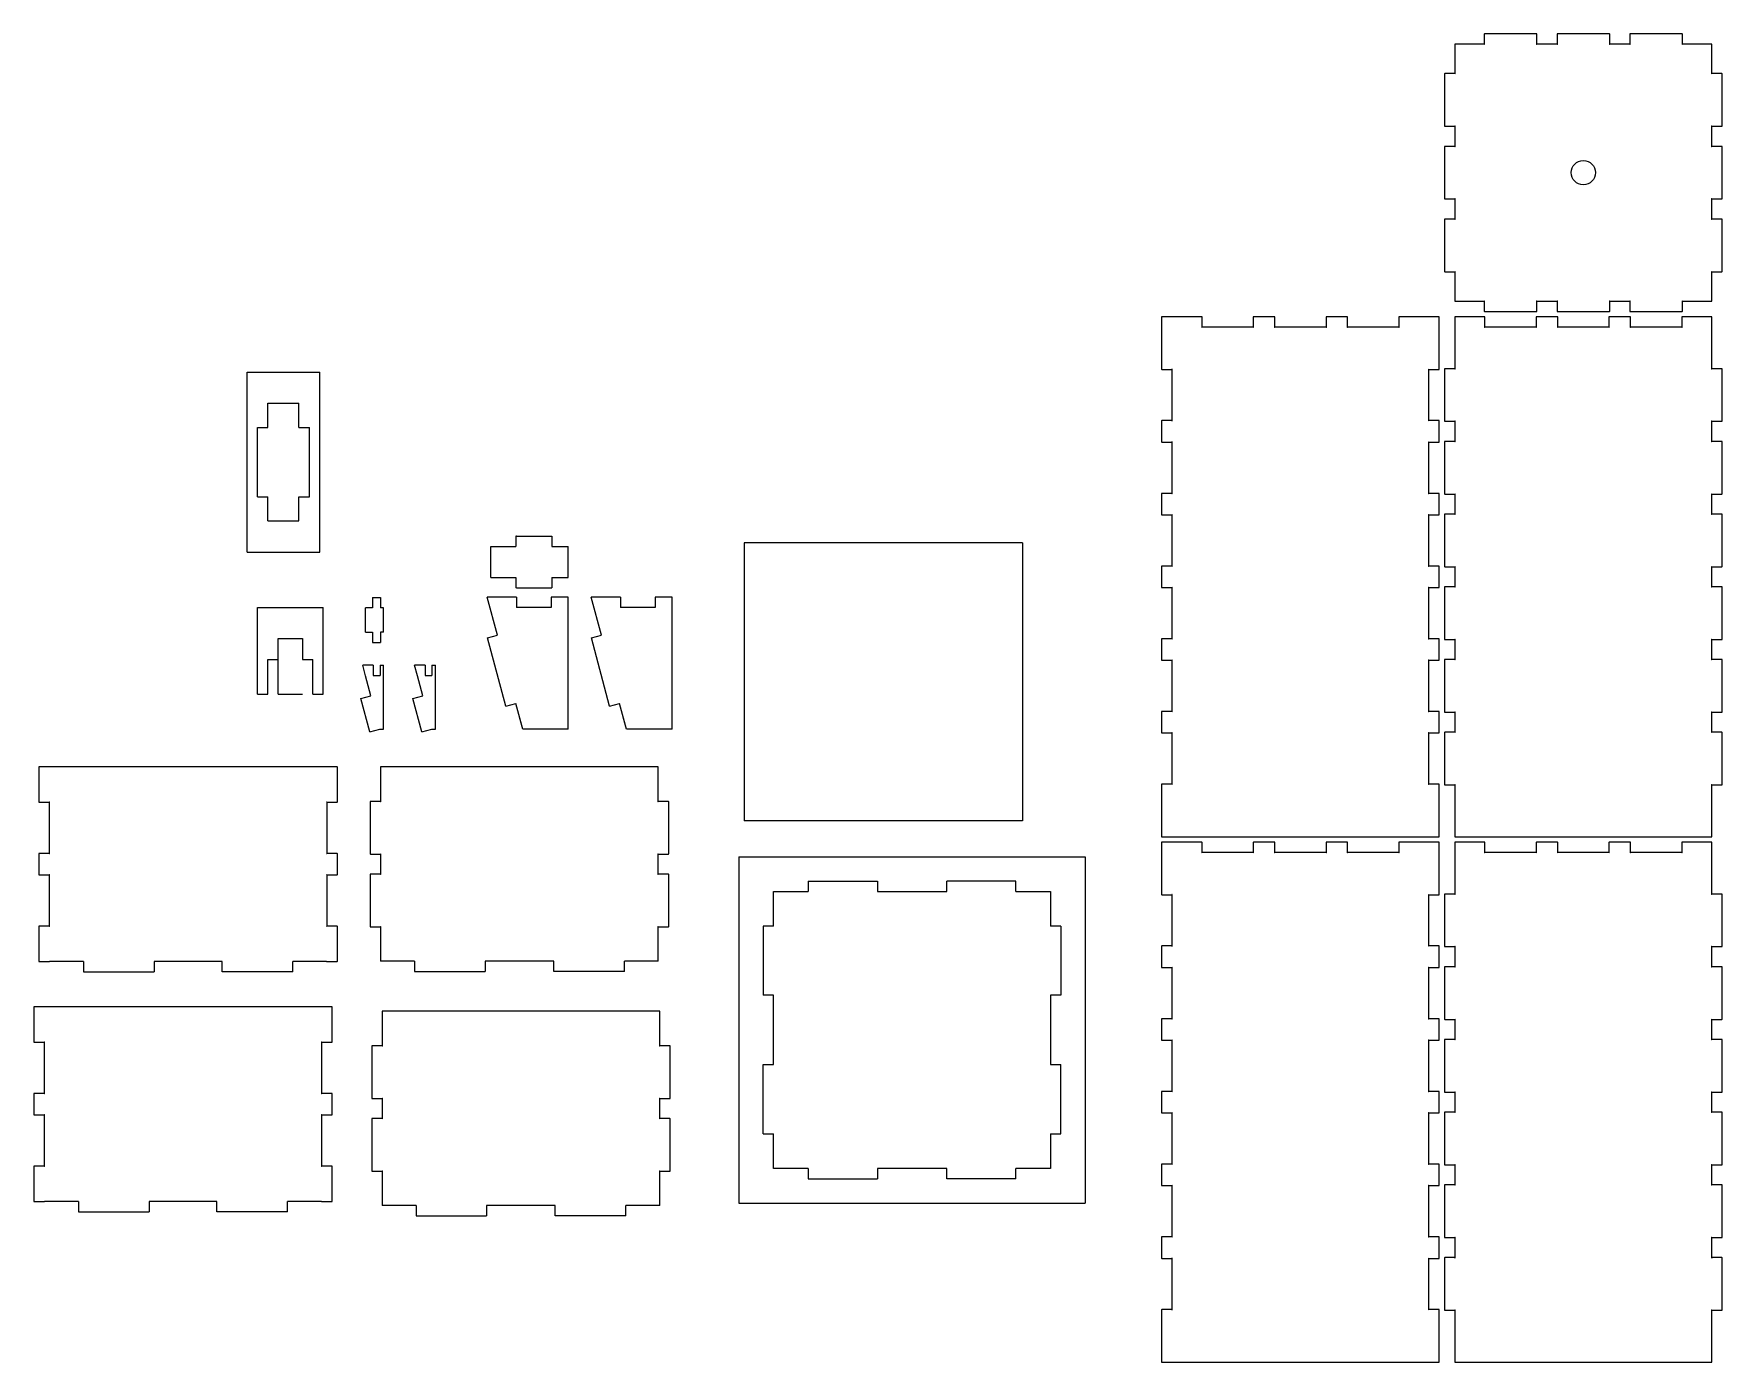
# Model space of a CAD drawing. Extents: x -296 to 191, y -127 to 257.
import ezdxf

# ---------------------------------------------------------------- set-up
doc = ezdxf.new("R2010")
doc.units = 0
doc.header["$MEASUREMENT"] = 0
doc.layers.add('MODELSKETCH_VISIBLE', color=7, linetype='CONTINUOUS')

msp = doc.modelspace()

# ---------------------------------------------------------------- linework, layer by layer
at = {"layer": 'MODELSKETCH_VISIBLE'}
for p, q in [((114.29, 253.73), (114.26, 253.68)), ((114.26, 253.68), (114.26, 253.66)), ((114.26, 253.66), (114.26, 245.16)), ((114.34, 253.76), (114.29, 253.73)), ((114.36, 253.76), (114.34, 253.76)), ((122.86, 253.76), (114.36, 253.76)), ((122.79, 256.74), (122.76, 256.68)), ((122.76, 256.68), (122.76, 256.66)), ((122.76, 256.66), (122.76, 253.66)), ((122.76, 253.68), (122.79, 253.73)), ((122.76, 253.66), (122.76, 253.68)), ((122.84, 256.76), (122.79, 256.74)), ((122.79, 253.73), (122.84, 253.76)), ((122.86, 256.76), (122.84, 256.76)), ((122.84, 253.76), (122.86, 253.76)), ((137.86, 256.76), (122.86, 256.76)), ((137.88, 256.76), (137.86, 256.76)), ((143.86, 253.76), (137.86, 253.76)), ((137.86, 253.76), (137.88, 253.76)), ((137.93, 256.74), (137.88, 256.76)), ((137.88, 253.76), (137.93, 253.73)), ((137.96, 256.68), (137.93, 256.74)), ((137.93, 253.73), (137.96, 253.68)), ((137.96, 256.66), (137.96, 256.68)), ((137.96, 253.66), (137.96, 256.66)), ((137.96, 253.68), (137.96, 253.66)), ((143.79, 256.74), (143.76, 256.68)), ((143.76, 256.68), (143.76, 256.66)), ((143.76, 256.66), (143.76, 253.66)), ((143.76, 253.68), (143.79, 253.73)), ((143.76, 253.66), (143.76, 253.68)), ((143.84, 256.76), (143.79, 256.74)), ((143.79, 253.73), (143.84, 253.76)), ((143.86, 256.76), (143.84, 256.76)), ((143.84, 253.76), (143.86, 253.76)), ((158.86, 256.76), (143.86, 256.76)), ((158.88, 256.76), (158.86, 256.76)), ((158.86, 253.76), (158.88, 253.76)), ((164.86, 253.76), (158.86, 253.76)), ((158.93, 256.74), (158.88, 256.76)), ((158.88, 253.76), (158.93, 253.73)), ((158.96, 256.68), (158.93, 256.74)), ((158.93, 253.73), (158.96, 253.68)), ((158.96, 256.66), (158.96, 256.68)), ((158.96, 253.66), (158.96, 256.66)), ((158.96, 253.68), (158.96, 253.66)), ((164.79, 256.74), (164.76, 256.68)), ((164.76, 256.68), (164.76, 256.66)), ((164.76, 256.66), (164.76, 253.66)), ((164.76, 253.68), (164.79, 253.73)), ((164.76, 253.66), (164.76, 253.68)), ((164.84, 256.76), (164.79, 256.74)), ((164.79, 253.73), (164.84, 253.76)), ((164.86, 256.76), (164.84, 256.76)), ((164.84, 253.76), (164.86, 253.76)), ((179.86, 256.76), (164.86, 256.76)), ((179.88, 256.76), (179.86, 256.76)), ((179.86, 253.76), (179.88, 253.76)), ((188.36, 253.76), (179.86, 253.76)), ((179.93, 256.74), (179.88, 256.76)), ((179.88, 253.76), (179.93, 253.73)), ((179.96, 256.68), (179.93, 256.74)), ((179.93, 253.73), (179.96, 253.68)), ((179.96, 256.66), (179.96, 256.68)), ((179.96, 253.66), (179.96, 256.66)), ((179.96, 253.68), (179.96, 253.66)), ((188.38, 253.76), (188.36, 253.76)), ((188.43, 253.73), (188.38, 253.76)), ((188.46, 253.68), (188.43, 253.73)), ((188.46, 253.66), (188.46, 253.68)), ((188.46, 245.16), (188.46, 253.66)), ((111.29, 245.24), (111.26, 245.18)), ((111.26, 245.18), (111.26, 245.16)), ((111.26, 245.16), (111.26, 230.16)), ((111.34, 245.26), (111.29, 245.24)), ((111.36, 245.26), (111.34, 245.26)), ((114.36, 245.26), (111.36, 245.26)), ((114.26, 245.18), (114.29, 245.24)), ((114.26, 245.16), (114.26, 245.18)), ((114.29, 245.24), (114.34, 245.26)), ((114.34, 245.26), (114.36, 245.26)), ((188.36, 245.26), (188.38, 245.26)), ((191.36, 245.26), (188.36, 245.26)), ((188.38, 245.26), (188.43, 245.24)), ((188.43, 245.24), (188.46, 245.18)), ((188.46, 245.18), (188.46, 245.16)), ((191.38, 245.26), (191.36, 245.26)), ((191.43, 245.24), (191.38, 245.26)), ((191.46, 245.18), (191.43, 245.24)), ((191.46, 245.16), (191.46, 245.18)), ((191.46, 230.16), (191.46, 245.16)), ((111.26, 230.16), (111.26, 230.15)), ((111.26, 230.15), (111.29, 230.09)), ((111.29, 230.09), (111.34, 230.06)), ((111.34, 230.06), (111.36, 230.06)), ((111.36, 230.06), (114.36, 230.06)), ((114.26, 230.15), (114.26, 230.16)), ((114.26, 230.16), (114.26, 224.16)), ((114.29, 230.09), (114.26, 230.15)), ((114.34, 230.06), (114.29, 230.09)), ((114.36, 230.06), (114.34, 230.06)), ((188.38, 230.06), (188.36, 230.06)), ((188.36, 230.06), (191.36, 230.06)), ((188.43, 230.09), (188.38, 230.06)), ((188.46, 230.15), (188.43, 230.09)), ((188.46, 224.16), (188.46, 230.16)), ((188.46, 230.16), (188.46, 230.15)), ((191.36, 230.06), (191.38, 230.06)), ((191.38, 230.06), (191.43, 230.09)), ((191.43, 230.09), (191.46, 230.15)), ((191.46, 230.15), (191.46, 230.16)), ((111.29, 224.23), (111.26, 224.18)), ((111.26, 224.18), (111.26, 224.16)), ((111.26, 224.16), (111.26, 209.16)), ((111.34, 224.26), (111.29, 224.23)), ((111.36, 224.26), (111.34, 224.26)), ((114.36, 224.26), (111.36, 224.26)), ((114.26, 224.18), (114.29, 224.23)), ((114.26, 224.16), (114.26, 224.18)), ((114.29, 224.23), (114.34, 224.26)), ((114.34, 224.26), (114.36, 224.26)), ((191.36, 224.26), (188.36, 224.26)), ((188.36, 224.26), (188.38, 224.26)), ((188.38, 224.26), (188.43, 224.23)), ((188.43, 224.23), (188.46, 224.18)), ((188.46, 224.18), (188.46, 224.16)), ((191.38, 224.26), (191.36, 224.26)), ((191.43, 224.23), (191.38, 224.26)), ((191.46, 224.18), (191.43, 224.23)), ((191.46, 224.16), (191.46, 224.18)), ((191.46, 209.16), (191.46, 224.16)), ((111.26, 209.16), (111.26, 209.15)), ((111.26, 209.15), (111.29, 209.09)), ((111.29, 209.09), (111.34, 209.06)), ((111.34, 209.06), (111.36, 209.06)), ((111.36, 209.06), (114.36, 209.06)), ((114.26, 209.15), (114.26, 209.16)), ((114.26, 209.16), (114.26, 203.16)), ((114.29, 209.09), (114.26, 209.15)), ((114.34, 209.06), (114.29, 209.09)), ((114.36, 209.06), (114.34, 209.06)), ((188.38, 209.06), (188.36, 209.06)), ((188.36, 209.06), (191.36, 209.06)), ((188.43, 209.09), (188.38, 209.06)), ((188.46, 209.15), (188.43, 209.09)), ((188.46, 203.16), (188.46, 209.16)), ((188.46, 209.16), (188.46, 209.15)), ((191.36, 209.06), (191.38, 209.06)), ((191.38, 209.06), (191.43, 209.09)), ((191.43, 209.09), (191.46, 209.15)), ((191.46, 209.15), (191.46, 209.16)), ((111.29, 203.23), (111.26, 203.18)), ((111.26, 203.18), (111.26, 203.16)), ((111.26, 203.16), (111.26, 188.16)), ((111.34, 203.26), (111.29, 203.23)), ((111.36, 203.26), (111.34, 203.26)), ((114.36, 203.26), (111.36, 203.26)), ((114.26, 203.18), (114.29, 203.23)), ((114.26, 203.16), (114.26, 203.18)), ((114.29, 203.23), (114.34, 203.26)), ((114.34, 203.26), (114.36, 203.26)), ((191.36, 203.26), (188.36, 203.26)), ((188.36, 203.26), (188.38, 203.26)), ((188.38, 203.26), (188.43, 203.23)), ((188.43, 203.23), (188.46, 203.18)), ((188.46, 203.18), (188.46, 203.16)), ((191.38, 203.26), (191.36, 203.26)), ((191.43, 203.23), (191.38, 203.26)), ((191.46, 203.18), (191.43, 203.23)), ((191.46, 203.16), (191.46, 203.18)), ((191.46, 188.16), (191.46, 203.16)), ((111.26, 188.16), (111.26, 188.15)), ((111.26, 188.15), (111.29, 188.09)), ((111.29, 188.09), (111.34, 188.06)), ((111.34, 188.06), (111.36, 188.06)), ((111.36, 188.06), (114.36, 188.06)), ((114.26, 188.15), (114.26, 188.16)), ((114.26, 188.16), (114.26, 179.66)), ((114.29, 188.09), (114.26, 188.15)), ((114.34, 188.06), (114.29, 188.09)), ((114.36, 188.06), (114.34, 188.06)), ((188.38, 188.06), (188.36, 188.06)), ((188.36, 188.06), (191.36, 188.06)), ((188.43, 188.09), (188.38, 188.06)), ((188.46, 188.15), (188.43, 188.09)), ((188.46, 179.66), (188.46, 188.16)), ((188.46, 188.16), (188.46, 188.15)), ((191.36, 188.06), (191.38, 188.06)), ((191.38, 188.06), (191.43, 188.09)), ((191.43, 188.09), (191.46, 188.15)), ((191.46, 188.15), (191.46, 188.16)), ((114.26, 179.66), (114.26, 179.65)), ((114.26, 179.65), (114.29, 179.59)), ((114.29, 179.59), (114.34, 179.56)), ((114.34, 179.56), (114.36, 179.56)), ((114.36, 179.56), (122.86, 179.56)), ((122.76, 179.66), (122.76, 176.66)), ((122.76, 179.65), (122.76, 179.66)), ((122.79, 179.59), (122.76, 179.65)), ((122.76, 176.66), (122.76, 176.65)), ((122.76, 176.65), (122.79, 176.59)), ((122.84, 179.56), (122.79, 179.59)), ((122.79, 176.59), (122.84, 176.56)), ((122.86, 179.56), (122.84, 179.56)), ((122.84, 176.56), (122.86, 176.56)), ((122.86, 176.56), (137.86, 176.56)), ((137.86, 179.56), (143.86, 179.56)), ((137.88, 179.56), (137.86, 179.56)), ((137.86, 176.56), (137.88, 176.56)), ((137.93, 179.59), (137.88, 179.56)), ((137.88, 176.56), (137.93, 176.59)), ((137.96, 179.65), (137.93, 179.59)), ((137.93, 176.59), (137.96, 176.65)), ((137.96, 179.66), (137.96, 179.65)), ((137.96, 176.66), (137.96, 179.66)), ((137.96, 176.65), (137.96, 176.66)), ((143.76, 179.65), (143.76, 179.66)), ((143.76, 179.66), (143.76, 176.66)), ((143.79, 179.59), (143.76, 179.65)), ((143.76, 176.66), (143.76, 176.65)), ((143.76, 176.65), (143.79, 176.59)), ((143.84, 179.56), (143.79, 179.59)), ((143.79, 176.59), (143.84, 176.56)), ((143.86, 179.56), (143.84, 179.56)), ((143.84, 176.56), (143.86, 176.56)), ((143.86, 176.56), (158.86, 176.56)), ((158.88, 179.56), (158.86, 179.56)), ((158.86, 179.56), (164.86, 179.56)), ((158.86, 176.56), (158.88, 176.56)), ((158.93, 179.59), (158.88, 179.56)), ((158.88, 176.56), (158.93, 176.59)), ((158.96, 179.65), (158.93, 179.59)), ((158.93, 176.59), (158.96, 176.65)), ((158.96, 176.66), (158.96, 179.66)), ((158.96, 179.66), (158.96, 179.65)), ((158.96, 176.65), (158.96, 176.66)), ((164.76, 179.65), (164.76, 179.66)), ((164.76, 179.66), (164.76, 176.66)), ((164.79, 179.59), (164.76, 179.65)), ((164.76, 176.66), (164.76, 176.65)), ((164.76, 176.65), (164.79, 176.59)), ((164.84, 179.56), (164.79, 179.59)), ((164.79, 176.59), (164.84, 176.56)), ((164.86, 179.56), (164.84, 179.56)), ((164.84, 176.56), (164.86, 176.56)), ((164.86, 176.56), (179.86, 176.56)), ((179.88, 179.56), (179.86, 179.56)), ((179.86, 179.56), (188.36, 179.56)), ((179.86, 176.56), (179.88, 176.56)), ((179.93, 179.59), (179.88, 179.56)), ((179.88, 176.56), (179.93, 176.59)), ((179.96, 179.65), (179.93, 179.59)), ((179.93, 176.59), (179.96, 176.65)), ((179.96, 176.66), (179.96, 179.66)), ((179.96, 179.66), (179.96, 179.65)), ((179.96, 176.65), (179.96, 176.66)), ((188.36, 179.56), (188.38, 179.56)), ((188.38, 179.56), (188.43, 179.59)), ((188.43, 179.59), (188.46, 179.65)), ((188.46, 179.65), (188.46, 179.66)), ((29.59, 175.03), (29.56, 174.98)), ((29.56, 174.98), (29.56, 174.96)), ((29.56, 174.96), (29.56, 171.96)), ((29.56, 171.96), (29.56, 159.96)), ((29.64, 175.06), (29.59, 175.03)), ((29.66, 175.06), (29.64, 175.06)), ((32.66, 175.06), (29.66, 175.06)), ((41.16, 175.06), (32.66, 175.06)), ((41.18, 175.06), (41.16, 175.06)), ((41.16, 172.06), (41.18, 172.06)), ((56.16, 172.06), (41.16, 172.06)), ((41.23, 175.03), (41.18, 175.06)), ((41.18, 172.06), (41.23, 172.03)), ((41.26, 174.98), (41.23, 175.03)), ((41.23, 172.03), (41.26, 171.98)), ((41.26, 174.96), (41.26, 174.98)), ((41.26, 171.96), (41.26, 174.96)), ((41.26, 171.98), (41.26, 171.96)), ((56.09, 175.03), (56.06, 174.98)), ((56.06, 174.98), (56.06, 174.96)), ((56.06, 174.96), (56.06, 171.96)), ((56.06, 171.98), (56.09, 172.03)), ((56.06, 171.96), (56.06, 171.98)), ((56.14, 175.06), (56.09, 175.03)), ((56.09, 172.03), (56.14, 172.06)), ((56.16, 175.06), (56.14, 175.06)), ((56.14, 172.06), (56.16, 172.06)), ((62.16, 175.06), (56.16, 175.06)), ((62.18, 175.06), (62.16, 175.06)), ((77.16, 172.06), (62.16, 172.06)), ((62.16, 172.06), (62.18, 172.06)), ((62.23, 175.03), (62.18, 175.06)), ((62.18, 172.06), (62.23, 172.03)), ((62.26, 174.98), (62.23, 175.03)), ((62.23, 172.03), (62.26, 171.98)), ((62.26, 174.96), (62.26, 174.98)), ((62.26, 171.96), (62.26, 174.96)), ((62.26, 171.98), (62.26, 171.96)), ((77.09, 175.03), (77.06, 174.98)), ((77.06, 174.98), (77.06, 174.96)), ((77.06, 174.96), (77.06, 171.96)), ((77.06, 171.98), (77.09, 172.03)), ((77.06, 171.96), (77.06, 171.98)), ((77.14, 175.06), (77.09, 175.03)), ((77.09, 172.03), (77.14, 172.06)), ((77.16, 175.06), (77.14, 175.06)), ((77.14, 172.06), (77.16, 172.06)), ((83.16, 175.06), (77.16, 175.06)), ((83.18, 175.06), (83.16, 175.06)), ((98.16, 172.06), (83.16, 172.06)), ((83.16, 172.06), (83.18, 172.06)), ((83.23, 175.03), (83.18, 175.06)), ((83.18, 172.06), (83.23, 172.03)), ((83.26, 174.98), (83.23, 175.03)), ((83.23, 172.03), (83.26, 171.98)), ((83.26, 174.96), (83.26, 174.98)), ((83.26, 171.96), (83.26, 174.96)), ((83.26, 171.98), (83.26, 171.96)), ((98.09, 175.03), (98.06, 174.98)), ((98.06, 174.98), (98.06, 174.96)), ((98.06, 174.96), (98.06, 171.96)), ((98.06, 171.98), (98.09, 172.03)), ((98.06, 171.96), (98.06, 171.98)), ((98.14, 175.06), (98.09, 175.03)), ((98.09, 172.03), (98.14, 172.06)), ((98.16, 175.06), (98.14, 175.06)), ((98.14, 172.06), (98.16, 172.06)), ((106.66, 175.06), (98.16, 175.06)), ((109.66, 175.06), (106.66, 175.06)), ((109.68, 175.06), (109.66, 175.06)), ((109.73, 175.03), (109.68, 175.06)), ((109.76, 174.98), (109.73, 175.03)), ((109.76, 174.96), (109.76, 174.98)), ((109.76, 171.96), (109.76, 174.96)), ((109.76, 159.96), (109.76, 171.96)), ((114.29, 175.03), (114.26, 174.98)), ((114.26, 174.98), (114.26, 174.96)), ((114.26, 174.96), (114.26, 171.96)), ((114.26, 171.96), (114.26, 159.96)), ((114.34, 175.06), (114.29, 175.03)), ((114.36, 175.06), (114.34, 175.06)), ((122.86, 175.06), (114.36, 175.06)), ((122.88, 175.06), (122.86, 175.06)), ((122.86, 172.06), (122.88, 172.06)), ((137.86, 172.06), (122.86, 172.06)), ((122.93, 175.03), (122.88, 175.06)), ((122.88, 172.06), (122.93, 172.03)), ((122.96, 174.98), (122.93, 175.03)), ((122.93, 172.03), (122.96, 171.98)), ((122.96, 174.96), (122.96, 174.98)), ((122.96, 171.96), (122.96, 174.96)), ((122.96, 171.98), (122.96, 171.96)), ((137.79, 175.03), (137.76, 174.98)), ((137.76, 174.98), (137.76, 174.96)), ((137.76, 174.96), (137.76, 171.96)), ((137.76, 171.98), (137.79, 172.03)), ((137.76, 171.96), (137.76, 171.98)), ((137.84, 175.06), (137.79, 175.03)), ((137.79, 172.03), (137.84, 172.06)), ((137.86, 175.06), (137.84, 175.06)), ((137.84, 172.06), (137.86, 172.06)), ((143.86, 175.06), (137.86, 175.06)), ((143.88, 175.06), (143.86, 175.06)), ((143.86, 172.06), (143.88, 172.06)), ((158.86, 172.06), (143.86, 172.06)), ((143.93, 175.03), (143.88, 175.06)), ((143.88, 172.06), (143.93, 172.03)), ((143.96, 174.98), (143.93, 175.03)), ((143.93, 172.03), (143.96, 171.98)), ((143.96, 174.96), (143.96, 174.98)), ((143.96, 171.96), (143.96, 174.96)), ((143.96, 171.98), (143.96, 171.96)), ((158.79, 175.03), (158.76, 174.98)), ((158.76, 174.98), (158.76, 174.96)), ((158.76, 174.96), (158.76, 171.96)), ((158.76, 171.98), (158.79, 172.03)), ((158.76, 171.96), (158.76, 171.98)), ((158.84, 175.06), (158.79, 175.03)), ((158.79, 172.03), (158.84, 172.06)), ((158.86, 175.06), (158.84, 175.06)), ((158.84, 172.06), (158.86, 172.06)), ((164.86, 175.06), (158.86, 175.06)), ((164.88, 175.06), (164.86, 175.06)), ((164.86, 172.06), (164.88, 172.06)), ((179.86, 172.06), (164.86, 172.06)), ((164.93, 175.03), (164.88, 175.06)), ((164.88, 172.06), (164.93, 172.03)), ((164.96, 174.98), (164.93, 175.03)), ((164.93, 172.03), (164.96, 171.98)), ((164.96, 174.96), (164.96, 174.98)), ((164.96, 171.96), (164.96, 174.96)), ((164.96, 171.98), (164.96, 171.96)), ((179.79, 175.03), (179.76, 174.98)), ((179.76, 174.98), (179.76, 174.96)), ((179.76, 174.96), (179.76, 171.96)), ((179.76, 171.98), (179.79, 172.03)), ((179.76, 171.96), (179.76, 171.98)), ((179.84, 175.06), (179.79, 175.03)), ((179.79, 172.03), (179.84, 172.06)), ((179.86, 175.06), (179.84, 175.06)), ((179.84, 172.06), (179.86, 172.06)), ((188.36, 175.06), (179.86, 175.06)), ((188.38, 175.06), (188.36, 175.06)), ((188.43, 175.03), (188.38, 175.06)), ((188.46, 174.98), (188.43, 175.03)), ((188.46, 174.96), (188.46, 174.98)), ((188.46, 171.96), (188.46, 174.96)), ((188.46, 159.96), (188.46, 171.96)), ((-234.51, 159.09), (-213.51, 159.09)), ((-234.51, 107.09), (-234.51, 159.09)), ((-213.51, 107.09), (-213.51, 159.09)), ((29.56, 159.96), (29.56, 159.95)), ((29.56, 159.95), (29.59, 159.89)), ((29.59, 159.89), (29.64, 159.86)), ((29.64, 159.86), (29.66, 159.86)), ((29.66, 159.86), (32.66, 159.86)), ((32.56, 159.96), (32.56, 144.96)), ((32.56, 159.95), (32.56, 159.96)), ((32.59, 159.89), (32.56, 159.95)), ((32.64, 159.86), (32.59, 159.89)), ((32.66, 159.86), (32.64, 159.86)), ((106.68, 159.86), (106.66, 159.86)), ((106.66, 159.86), (109.66, 159.86)), ((106.73, 159.89), (106.68, 159.86)), ((106.76, 159.95), (106.73, 159.89)), ((106.76, 144.96), (106.76, 159.96)), ((106.76, 159.96), (106.76, 159.95)), ((109.66, 159.86), (109.68, 159.86)), ((109.68, 159.86), (109.73, 159.89)), ((109.73, 159.89), (109.76, 159.95)), ((109.76, 159.95), (109.76, 159.96)), ((111.29, 160.03), (111.26, 159.98)), ((111.26, 159.98), (111.26, 159.96)), ((111.26, 159.96), (111.26, 144.96)), ((111.34, 160.06), (111.29, 160.03)), ((111.36, 160.06), (111.34, 160.06)), ((114.36, 160.06), (111.36, 160.06)), ((114.26, 159.98), (114.29, 160.03)), ((114.26, 159.96), (114.26, 159.98)), ((114.29, 160.03), (114.34, 160.06)), ((114.34, 160.06), (114.36, 160.06)), ((188.36, 160.06), (188.38, 160.06)), ((191.36, 160.06), (188.36, 160.06)), ((188.38, 160.06), (188.43, 160.03)), ((188.43, 160.03), (188.46, 159.98)), ((188.46, 159.98), (188.46, 159.96)), ((191.38, 160.06), (191.36, 160.06)), ((191.43, 160.03), (191.38, 160.06)), ((191.46, 159.98), (191.43, 160.03)), ((191.46, 159.96), (191.46, 159.98)), ((191.46, 144.96), (191.46, 159.96)), ((-228.51, 150.09), (-219.51, 150.09)), ((-228.51, 143.09), (-228.51, 150.09)), ((-219.51, 143.09), (-219.51, 150.09)), ((-231.51, 143.09), (-228.51, 143.09)), ((-231.51, 123.09), (-231.51, 143.09)), ((-219.51, 143.09), (-216.51, 143.09)), ((-216.51, 123.09), (-216.51, 143.09)), ((29.59, 145.03), (29.56, 144.98)), ((29.56, 144.98), (29.56, 144.96)), ((29.56, 144.96), (29.56, 138.96)), ((29.64, 145.06), (29.59, 145.03)), ((29.66, 145.06), (29.64, 145.06)), ((32.66, 145.06), (29.66, 145.06)), ((32.56, 144.98), (32.59, 145.03)), ((32.56, 144.96), (32.56, 144.98)), ((32.59, 145.03), (32.64, 145.06)), ((32.64, 145.06), (32.66, 145.06)), ((109.66, 145.06), (106.66, 145.06)), ((106.66, 145.06), (106.68, 145.06)), ((106.68, 145.06), (106.73, 145.03)), ((106.73, 145.03), (106.76, 144.98)), ((106.76, 144.98), (106.76, 144.96)), ((109.68, 145.06), (109.66, 145.06)), ((109.73, 145.03), (109.68, 145.06)), ((109.76, 144.98), (109.73, 145.03)), ((109.76, 144.96), (109.76, 144.98)), ((109.76, 138.96), (109.76, 144.96)), ((111.26, 144.96), (111.26, 144.95)), ((111.26, 144.95), (111.29, 144.89)), ((111.29, 144.89), (111.34, 144.86)), ((111.34, 144.86), (111.36, 144.86)), ((111.36, 144.86), (114.36, 144.86)), ((114.26, 144.96), (114.26, 138.96)), ((114.26, 144.95), (114.26, 144.96)), ((114.29, 144.89), (114.26, 144.95)), ((114.34, 144.86), (114.29, 144.89)), ((114.36, 144.86), (114.34, 144.86)), ((188.36, 144.86), (191.36, 144.86)), ((188.38, 144.86), (188.36, 144.86)), ((188.43, 144.89), (188.38, 144.86)), ((188.46, 144.95), (188.43, 144.89)), ((188.46, 144.96), (188.46, 144.95)), ((188.46, 138.96), (188.46, 144.96)), ((191.36, 144.86), (191.38, 144.86)), ((191.38, 144.86), (191.43, 144.89)), ((191.43, 144.89), (191.46, 144.95)), ((191.46, 144.95), (191.46, 144.96)), ((29.56, 138.96), (29.56, 138.95)), ((29.56, 138.95), (29.59, 138.89)), ((29.59, 138.89), (29.64, 138.86)), ((29.64, 138.86), (29.66, 138.86)), ((29.66, 138.86), (32.66, 138.86)), ((32.56, 138.96), (32.56, 123.96)), ((32.56, 138.95), (32.56, 138.96)), ((32.59, 138.89), (32.56, 138.95)), ((32.64, 138.86), (32.59, 138.89)), ((32.66, 138.86), (32.64, 138.86)), ((106.68, 138.86), (106.66, 138.86)), ((106.66, 138.86), (109.66, 138.86)), ((106.73, 138.89), (106.68, 138.86)), ((106.76, 138.95), (106.73, 138.89)), ((106.76, 123.96), (106.76, 138.96)), ((106.76, 138.96), (106.76, 138.95)), ((109.66, 138.86), (109.68, 138.86)), ((109.68, 138.86), (109.73, 138.89)), ((109.73, 138.89), (109.76, 138.95)), ((109.76, 138.95), (109.76, 138.96)), ((111.29, 139.03), (111.26, 138.98)), ((111.26, 138.98), (111.26, 138.96)), ((111.26, 138.96), (111.26, 123.96)), ((111.34, 139.06), (111.29, 139.03)), ((111.36, 139.06), (111.34, 139.06)), ((114.36, 139.06), (111.36, 139.06)), ((114.26, 138.98), (114.29, 139.03)), ((114.26, 138.96), (114.26, 138.98)), ((114.29, 139.03), (114.34, 139.06)), ((114.34, 139.06), (114.36, 139.06)), ((188.36, 139.06), (188.38, 139.06)), ((191.36, 139.06), (188.36, 139.06)), ((188.38, 139.06), (188.43, 139.03)), ((188.43, 139.03), (188.46, 138.98)), ((188.46, 138.98), (188.46, 138.96)), ((191.38, 139.06), (191.36, 139.06)), ((191.43, 139.03), (191.38, 139.06)), ((191.46, 138.98), (191.43, 139.03)), ((191.46, 138.96), (191.46, 138.98)), ((191.46, 123.96), (191.46, 138.96)), ((-231.51, 123.09), (-228.51, 123.09)), ((-228.51, 116.09), (-228.51, 123.09)), ((-219.51, 123.09), (-216.51, 123.09)), ((-219.51, 116.09), (-219.51, 123.09)), ((29.59, 124.03), (29.56, 123.98)), ((29.56, 123.98), (29.56, 123.96)), ((29.56, 123.96), (29.56, 117.96)), ((29.64, 124.06), (29.59, 124.03)), ((29.66, 124.06), (29.64, 124.06)), ((32.66, 124.06), (29.66, 124.06)), ((32.56, 123.98), (32.59, 124.03)), ((32.56, 123.96), (32.56, 123.98)), ((32.59, 124.03), (32.64, 124.06)), ((32.64, 124.06), (32.66, 124.06)), ((109.66, 124.06), (106.66, 124.06)), ((106.66, 124.06), (106.68, 124.06)), ((106.68, 124.06), (106.73, 124.03)), ((106.73, 124.03), (106.76, 123.98)), ((106.76, 123.98), (106.76, 123.96)), ((109.68, 124.06), (109.66, 124.06)), ((109.73, 124.03), (109.68, 124.06)), ((109.76, 123.98), (109.73, 124.03)), ((109.76, 123.96), (109.76, 123.98)), ((109.76, 117.96), (109.76, 123.96)), ((111.26, 123.96), (111.26, 123.95)), ((111.26, 123.95), (111.29, 123.89)), ((111.29, 123.89), (111.34, 123.86)), ((111.34, 123.86), (111.36, 123.86)), ((111.36, 123.86), (114.36, 123.86)), ((114.26, 123.96), (114.26, 117.96)), ((114.26, 123.95), (114.26, 123.96)), ((114.29, 123.89), (114.26, 123.95)), ((114.34, 123.86), (114.29, 123.89)), ((114.36, 123.86), (114.34, 123.86)), ((188.36, 123.86), (191.36, 123.86)), ((188.38, 123.86), (188.36, 123.86)), ((188.43, 123.89), (188.38, 123.86)), ((188.46, 123.95), (188.43, 123.89)), ((188.46, 123.96), (188.46, 123.95)), ((188.46, 117.96), (188.46, 123.96)), ((191.36, 123.86), (191.38, 123.86)), ((191.38, 123.86), (191.43, 123.89)), ((191.43, 123.89), (191.46, 123.95)), ((191.46, 123.95), (191.46, 123.96)), ((29.56, 117.96), (29.56, 117.95)), ((29.56, 117.95), (29.59, 117.89)), ((29.59, 117.89), (29.64, 117.86)), ((29.64, 117.86), (29.66, 117.86)), ((29.66, 117.86), (32.66, 117.86)), ((32.56, 117.96), (32.56, 102.96)), ((32.56, 117.95), (32.56, 117.96)), ((32.59, 117.89), (32.56, 117.95)), ((32.64, 117.86), (32.59, 117.89)), ((32.66, 117.86), (32.64, 117.86)), ((106.68, 117.86), (106.66, 117.86)), ((106.66, 117.86), (109.66, 117.86)), ((106.73, 117.89), (106.68, 117.86)), ((106.76, 117.95), (106.73, 117.89)), ((106.76, 102.96), (106.76, 117.96)), ((106.76, 117.96), (106.76, 117.95)), ((109.66, 117.86), (109.68, 117.86)), ((109.68, 117.86), (109.73, 117.89)), ((109.73, 117.89), (109.76, 117.95)), ((109.76, 117.95), (109.76, 117.96)), ((111.29, 118.03), (111.26, 117.98)), ((111.26, 117.98), (111.26, 117.96)), ((111.26, 117.96), (111.26, 102.96)), ((111.34, 118.06), (111.29, 118.03)), ((111.36, 118.06), (111.34, 118.06)), ((114.36, 118.06), (111.36, 118.06)), ((114.26, 117.98), (114.29, 118.03)), ((114.26, 117.96), (114.26, 117.98)), ((114.29, 118.03), (114.34, 118.06)), ((114.34, 118.06), (114.36, 118.06)), ((188.36, 118.06), (188.38, 118.06)), ((191.36, 118.06), (188.36, 118.06)), ((188.38, 118.06), (188.43, 118.03)), ((188.43, 118.03), (188.46, 117.98)), ((188.46, 117.98), (188.46, 117.96)), ((191.38, 118.06), (191.36, 118.06)), ((191.43, 118.03), (191.38, 118.06)), ((191.46, 117.98), (191.43, 118.03)), ((191.46, 117.96), (191.46, 117.98)), ((191.46, 102.96), (191.46, 117.96)), ((-228.51, 116.09), (-219.51, 116.09)), ((-164.12, 108.73), (-156.85, 108.73)), ((-164.12, 99.73), (-164.12, 108.73)), ((-156.85, 111.73), (-156.85, 108.73)), ((-156.65, 111.73), (-156.85, 111.73)), ((-156.65, 111.73), (-146.65, 111.73)), ((-146.65, 111.73), (-146.45, 111.73)), ((-146.45, 111.73), (-146.45, 108.73)), ((-146.45, 108.73), (-141.75, 108.73)), ((-141.75, 99.73), (-141.75, 108.73)), ((-10.61, 109.8), (-90.91, 109.8)), ((-90.91, 109.8), (-90.91, 29.5)), ((-10.61, 109.8), (-10.61, 29.5)), ((-234.51, 107.09), (-213.51, 107.09)), ((29.59, 103.03), (29.56, 102.98)), ((29.56, 102.98), (29.56, 102.96)), ((29.56, 102.96), (29.56, 96.96)), ((29.64, 103.06), (29.59, 103.03)), ((29.66, 103.06), (29.64, 103.06)), ((32.66, 103.06), (29.66, 103.06)), ((32.56, 102.98), (32.59, 103.03)), ((32.56, 102.96), (32.56, 102.98)), ((32.59, 103.03), (32.64, 103.06)), ((32.64, 103.06), (32.66, 103.06)), ((109.66, 103.06), (106.66, 103.06)), ((106.66, 103.06), (106.68, 103.06)), ((106.68, 103.06), (106.73, 103.03)), ((106.73, 103.03), (106.76, 102.98)), ((106.76, 102.98), (106.76, 102.96)), ((109.68, 103.06), (109.66, 103.06)), ((109.73, 103.03), (109.68, 103.06)), ((109.76, 102.98), (109.73, 103.03)), ((109.76, 102.96), (109.76, 102.98)), ((109.76, 96.96), (109.76, 102.96)), ((111.26, 102.96), (111.26, 102.95)), ((111.26, 102.95), (111.29, 102.89)), ((111.29, 102.89), (111.34, 102.86)), ((111.34, 102.86), (111.36, 102.86)), ((111.36, 102.86), (114.36, 102.86)), ((114.26, 102.95), (114.26, 102.96)), ((114.26, 102.96), (114.26, 96.96)), ((114.29, 102.89), (114.26, 102.95)), ((114.34, 102.86), (114.29, 102.89)), ((114.36, 102.86), (114.34, 102.86)), ((188.36, 102.86), (191.36, 102.86)), ((188.38, 102.86), (188.36, 102.86)), ((188.43, 102.89), (188.38, 102.86)), ((188.46, 102.95), (188.43, 102.89)), ((188.46, 102.96), (188.46, 102.95)), ((188.46, 96.96), (188.46, 102.96)), ((191.36, 102.86), (191.38, 102.86)), ((191.38, 102.86), (191.43, 102.89)), ((191.43, 102.89), (191.46, 102.95)), ((191.46, 102.95), (191.46, 102.96)), ((-164.12, 99.73), (-156.85, 99.73)), ((-156.85, 99.73), (-156.85, 96.73)), ((-146.45, 99.73), (-146.45, 96.73)), ((-146.45, 99.73), (-141.75, 99.73)), ((-198.25, 93.96), (-195.95, 93.96)), ((-198.25, 93.96), (-198.25, 90.96)), ((-195.95, 93.96), (-195.95, 90.96)), ((-156.65, 94.06), (-165.12, 94.06)), ((-162.19, 83.1), (-165.12, 94.06)), ((-156.65, 96.73), (-156.85, 96.73)), ((-156.65, 96.73), (-146.65, 96.73)), ((-156.65, 94.06), (-156.65, 91.06)), ((-146.65, 96.73), (-146.45, 96.73)), ((-141.75, 94.06), (-146.65, 94.06)), ((-146.65, 94.06), (-146.65, 91.06)), ((-141.75, 89.96), (-141.75, 94.06)), ((-126.65, 94.06), (-135.12, 94.06)), ((-132.19, 83.1), (-135.12, 94.06)), ((-126.65, 94.06), (-126.65, 91.06)), ((-116.65, 94.06), (-116.65, 91.06)), ((-111.75, 94.06), (-116.65, 94.06)), ((-111.75, 89.96), (-111.75, 94.06)), ((29.56, 96.96), (29.56, 96.95)), ((29.56, 96.95), (29.59, 96.89)), ((29.59, 96.89), (29.64, 96.86)), ((29.64, 96.86), (29.66, 96.86)), ((29.66, 96.86), (32.66, 96.86)), ((32.56, 96.96), (32.56, 81.96)), ((32.56, 96.95), (32.56, 96.96)), ((32.59, 96.89), (32.56, 96.95)), ((32.64, 96.86), (32.59, 96.89)), ((32.66, 96.86), (32.64, 96.86)), ((106.68, 96.86), (106.66, 96.86)), ((106.66, 96.86), (109.66, 96.86)), ((106.73, 96.89), (106.68, 96.86)), ((106.76, 96.95), (106.73, 96.89)), ((106.76, 81.96), (106.76, 96.96)), ((106.76, 96.96), (106.76, 96.95)), ((109.66, 96.86), (109.68, 96.86)), ((109.68, 96.86), (109.73, 96.89)), ((109.73, 96.89), (109.76, 96.95)), ((109.76, 96.95), (109.76, 96.96)), ((111.29, 97.03), (111.26, 96.98)), ((111.26, 96.98), (111.26, 96.96)), ((111.26, 96.96), (111.26, 81.96)), ((111.34, 97.06), (111.29, 97.03)), ((111.36, 97.06), (111.34, 97.06)), ((114.36, 97.06), (111.36, 97.06)), ((114.26, 96.98), (114.29, 97.03)), ((114.26, 96.96), (114.26, 96.98)), ((114.29, 97.03), (114.34, 97.06)), ((114.34, 97.06), (114.36, 97.06)), ((188.36, 97.06), (188.38, 97.06)), ((191.36, 97.06), (188.36, 97.06)), ((188.38, 97.06), (188.43, 97.03)), ((188.43, 97.03), (188.46, 96.98)), ((188.46, 96.98), (188.46, 96.96)), ((191.38, 97.06), (191.36, 97.06)), ((191.43, 97.03), (191.38, 97.06)), ((191.46, 96.98), (191.43, 97.03)), ((191.46, 96.96), (191.46, 96.98)), ((191.46, 81.96), (191.46, 96.96)), ((-231.51, 91.09), (-212.51, 91.09)), ((-231.51, 66.09), (-231.51, 91.09)), ((-212.51, 66.09), (-212.51, 91.09)), ((-198.25, 90.96), (-200.31, 90.96)), ((-200.31, 83.96), (-200.31, 90.96)), ((-195.1, 90.96), (-195.95, 90.96)), ((-195.1, 83.96), (-195.1, 90.96)), ((-146.65, 91.06), (-156.65, 91.06)), ((-141.75, 55.96), (-141.75, 89.96)), ((-116.65, 91.06), (-126.65, 91.06)), ((-111.75, 55.96), (-111.75, 89.96)), ((-200.31, 83.96), (-198.25, 83.96)), ((-198.25, 83.96), (-198.25, 80.96)), ((-195.1, 83.96), (-195.95, 83.96)), ((-195.95, 83.96), (-195.95, 80.96)), ((-165.08, 82.33), (-162.19, 83.1)), ((-135.08, 82.33), (-132.19, 83.1)), ((-225.53, 82.1), (-218.53, 82.1)), ((-225.53, 76.09), (-225.53, 82.1)), ((-218.53, 82.1), (-218.51, 76.09)), ((-198.25, 80.96), (-195.95, 80.96)), ((-159.8, 62.62), (-165.08, 82.33)), ((-129.8, 62.62), (-135.08, 82.33)), ((29.59, 82.03), (29.56, 81.98)), ((29.56, 81.98), (29.56, 81.96)), ((29.56, 81.96), (29.56, 75.96)), ((29.64, 82.06), (29.59, 82.03)), ((29.66, 82.06), (29.64, 82.06)), ((32.66, 82.06), (29.66, 82.06)), ((32.56, 81.98), (32.59, 82.03)), ((32.56, 81.96), (32.56, 81.98)), ((32.59, 82.03), (32.64, 82.06)), ((32.64, 82.06), (32.66, 82.06)), ((109.66, 82.06), (106.66, 82.06)), ((106.66, 82.06), (106.68, 82.06)), ((106.68, 82.06), (106.73, 82.03)), ((106.73, 82.03), (106.76, 81.98)), ((106.76, 81.98), (106.76, 81.96)), ((109.68, 82.06), (109.66, 82.06)), ((109.73, 82.03), (109.68, 82.06)), ((109.76, 81.98), (109.73, 82.03)), ((109.76, 81.96), (109.76, 81.98)), ((109.76, 75.96), (109.76, 81.96)), ((111.26, 81.96), (111.26, 81.95)), ((111.26, 81.95), (111.29, 81.89)), ((111.29, 81.89), (111.34, 81.86)), ((111.34, 81.86), (111.36, 81.86)), ((111.36, 81.86), (114.36, 81.86)), ((114.26, 81.95), (114.26, 81.96)), ((114.26, 81.96), (114.26, 75.96)), ((114.29, 81.89), (114.26, 81.95)), ((114.34, 81.86), (114.29, 81.89)), ((114.36, 81.86), (114.34, 81.86)), ((188.36, 81.86), (191.36, 81.86)), ((188.38, 81.86), (188.36, 81.86)), ((188.43, 81.89), (188.38, 81.86)), ((188.46, 81.95), (188.43, 81.89)), ((188.46, 81.96), (188.46, 81.95)), ((188.46, 75.96), (188.46, 81.96)), ((191.36, 81.86), (191.38, 81.86)), ((191.38, 81.86), (191.43, 81.89)), ((191.43, 81.89), (191.46, 81.95)), ((191.46, 81.95), (191.46, 81.96)), ((-228.51, 76.09), (-225.51, 76.09)), ((-228.51, 66.09), (-228.51, 76.09)), ((-225.51, 66.09), (-225.51, 76.09)), ((-218.51, 76.09), (-215.51, 76.09)), ((-215.51, 66.09), (-215.51, 76.09)), ((-200.31, 71.41), (-201.11, 74.42)), ((-198.1, 74.42), (-201.11, 74.42)), ((-198.1, 74.42), (-198.1, 71.42)), ((-196.1, 74.42), (-196.1, 71.42)), ((-196.1, 74.41), (-195.1, 74.41)), ((-195.1, 71.41), (-195.1, 74.41)), ((-183.1, 74.42), (-186.11, 74.42)), ((-185.31, 71.41), (-186.11, 74.42)), ((-183.1, 74.42), (-183.1, 71.42)), ((-181.1, 74.42), (-181.1, 71.42)), ((-181.1, 74.41), (-180.1, 74.41)), ((-180.1, 71.41), (-180.1, 74.41)), ((29.56, 75.96), (29.56, 75.95)), ((29.56, 75.95), (29.59, 75.89)), ((29.59, 75.89), (29.64, 75.86)), ((29.64, 75.86), (29.66, 75.86)), ((29.66, 75.86), (32.66, 75.86)), ((32.56, 75.96), (32.56, 60.96)), ((32.56, 75.95), (32.56, 75.96)), ((32.59, 75.89), (32.56, 75.95)), ((32.64, 75.86), (32.59, 75.89)), ((32.66, 75.86), (32.64, 75.86)), ((106.68, 75.86), (106.66, 75.86)), ((106.66, 75.86), (109.66, 75.86)), ((106.73, 75.89), (106.68, 75.86)), ((106.76, 75.95), (106.73, 75.89)), ((106.76, 60.96), (106.76, 75.96)), ((106.76, 75.96), (106.76, 75.95)), ((109.66, 75.86), (109.68, 75.86)), ((109.68, 75.86), (109.73, 75.89)), ((109.73, 75.89), (109.76, 75.95)), ((109.76, 75.95), (109.76, 75.96)), ((111.29, 76.04), (111.26, 75.98)), ((111.26, 75.98), (111.26, 75.96)), ((111.26, 75.96), (111.26, 60.96)), ((111.34, 76.06), (111.29, 76.04)), ((111.36, 76.06), (111.34, 76.06)), ((114.36, 76.06), (111.36, 76.06)), ((114.26, 75.98), (114.29, 76.04)), ((114.26, 75.96), (114.26, 75.98)), ((114.29, 76.04), (114.34, 76.06)), ((114.34, 76.06), (114.36, 76.06)), ((188.36, 76.06), (188.38, 76.06)), ((191.36, 76.06), (188.36, 76.06)), ((188.38, 76.06), (188.43, 76.04)), ((188.43, 76.04), (188.46, 75.98)), ((188.46, 75.98), (188.46, 75.96)), ((191.38, 76.06), (191.36, 76.06)), ((191.43, 76.04), (191.38, 76.06)), ((191.46, 75.98), (191.43, 76.04)), ((191.46, 75.96), (191.46, 75.98)), ((191.46, 60.96), (191.46, 75.96)), ((-198.76, 65.62), (-200.31, 71.41)), ((-198.1, 71.42), (-196.1, 71.42)), ((-195.1, 70.67), (-195.1, 71.41)), ((-195.1, 55.96), (-195.1, 70.67)), ((-183.76, 65.62), (-185.31, 71.41)), ((-183.1, 71.42), (-181.1, 71.42)), ((-180.1, 70.67), (-180.1, 71.41)), ((-180.1, 55.96), (-180.1, 70.67)), ((-231.51, 66.09), (-228.51, 66.09)), ((-225.53, 66.1), (-218.53, 66.1)), ((-215.51, 66.09), (-212.51, 66.09)), ((-201.65, 64.84), (-198.76, 65.62)), ((-199.07, 55.18), (-201.65, 64.84)), ((-186.65, 64.84), (-183.76, 65.62)), ((-184.07, 55.18), (-186.65, 64.84)), ((-159.8, 62.62), (-156.91, 63.4)), ((-154.91, 55.96), (-156.91, 63.4)), ((-155.09, 56.64), (-156.91, 63.4)), ((-129.8, 62.62), (-126.91, 63.4)), ((-124.91, 55.96), (-126.91, 63.4)), ((-125.09, 56.64), (-126.91, 63.4)), ((29.59, 61.03), (29.56, 60.98)), ((29.56, 60.98), (29.56, 60.96)), ((29.56, 60.96), (29.56, 54.96)), ((29.64, 61.06), (29.59, 61.03)), ((29.66, 61.06), (29.64, 61.06)), ((32.66, 61.06), (29.66, 61.06)), ((32.56, 60.98), (32.59, 61.03)), ((32.56, 60.96), (32.56, 60.98)), ((32.59, 61.03), (32.64, 61.06)), ((32.64, 61.06), (32.66, 61.06)), ((109.66, 61.06), (106.66, 61.06)), ((106.66, 61.06), (106.68, 61.06)), ((106.68, 61.06), (106.73, 61.03)), ((106.73, 61.03), (106.76, 60.98)), ((106.76, 60.98), (106.76, 60.96)), ((109.68, 61.06), (109.66, 61.06)), ((109.73, 61.03), (109.68, 61.06)), ((109.76, 60.98), (109.73, 61.03)), ((109.76, 60.96), (109.76, 60.98)), ((109.76, 54.96), (109.76, 60.96)), ((111.26, 60.96), (111.26, 60.95)), ((111.26, 60.95), (111.29, 60.89)), ((111.29, 60.89), (111.34, 60.86)), ((111.34, 60.86), (111.36, 60.86)), ((111.36, 60.86), (114.36, 60.86)), ((114.26, 60.95), (114.26, 60.96)), ((114.26, 60.96), (114.26, 54.96)), ((114.29, 60.89), (114.26, 60.95)), ((114.34, 60.86), (114.29, 60.89)), ((114.36, 60.86), (114.34, 60.86)), ((188.38, 60.86), (188.36, 60.86)), ((188.36, 60.86), (191.36, 60.86)), ((188.43, 60.89), (188.38, 60.86)), ((188.46, 60.95), (188.43, 60.89)), ((188.46, 54.96), (188.46, 60.96)), ((188.46, 60.96), (188.46, 60.95)), ((191.36, 60.86), (191.38, 60.86)), ((191.38, 60.86), (191.43, 60.89)), ((191.43, 60.89), (191.46, 60.95)), ((191.46, 60.95), (191.46, 60.96)), ((-199.07, 55.18), (-196.17, 55.96)), ((-196.17, 55.96), (-195.1, 55.96)), ((-184.07, 55.18), (-181.17, 55.96)), ((-181.17, 55.96), (-180.1, 55.96)), ((-141.75, 55.96), (-154.91, 55.96)), ((-111.75, 55.96), (-124.91, 55.96)), ((29.56, 54.96), (29.56, 54.95)), ((29.56, 54.95), (29.59, 54.89)), ((29.59, 54.89), (29.64, 54.86)), ((29.64, 54.86), (29.66, 54.86)), ((29.66, 54.86), (32.66, 54.86)), ((32.56, 54.96), (32.56, 39.96)), ((32.56, 54.95), (32.56, 54.96)), ((32.59, 54.89), (32.56, 54.95)), ((32.64, 54.86), (32.59, 54.89)), ((32.66, 54.86), (32.64, 54.86)), ((106.68, 54.86), (106.66, 54.86)), ((106.66, 54.86), (109.66, 54.86)), ((106.73, 54.89), (106.68, 54.86)), ((106.76, 54.95), (106.73, 54.89)), ((106.76, 39.96), (106.76, 54.96)), ((106.76, 54.96), (106.76, 54.95)), ((109.66, 54.86), (109.68, 54.86)), ((109.68, 54.86), (109.73, 54.89)), ((109.73, 54.89), (109.76, 54.95)), ((109.76, 54.95), (109.76, 54.96)), ((111.29, 55.03), (111.26, 54.98)), ((111.26, 54.98), (111.26, 54.96)), ((111.26, 54.96), (111.26, 39.96)), ((111.34, 55.06), (111.29, 55.03)), ((111.36, 55.06), (111.34, 55.06)), ((114.36, 55.06), (111.36, 55.06)), ((114.26, 54.98), (114.29, 55.03)), ((114.26, 54.96), (114.26, 54.98)), ((114.29, 55.03), (114.34, 55.06)), ((114.34, 55.06), (114.36, 55.06)), ((191.36, 55.06), (188.36, 55.06)), ((188.36, 55.06), (188.38, 55.06)), ((188.38, 55.06), (188.43, 55.03)), ((188.43, 55.03), (188.46, 54.98)), ((188.46, 54.98), (188.46, 54.96)), ((191.38, 55.06), (191.36, 55.06)), ((191.43, 55.03), (191.38, 55.06)), ((191.46, 54.98), (191.43, 55.03)), ((191.46, 54.96), (191.46, 54.98)), ((191.46, 39.96), (191.46, 54.96)), ((-294.59, 45.07), (-294.61, 45.01)), ((-294.61, 45.01), (-294.61, 44.99)), ((-294.61, 44.99), (-294.61, 41.99)), ((-294.53, 45.09), (-294.59, 45.07)), ((-294.51, 45.09), (-294.53, 45.09)), ((-291.51, 45.09), (-294.51, 45.09)), ((-211.51, 45.09), (-291.51, 45.09)), ((-208.51, 45.09), (-211.51, 45.09)), ((-208.5, 45.09), (-208.51, 45.09)), ((-208.44, 45.07), (-208.5, 45.09)), ((-208.41, 45.01), (-208.44, 45.07)), ((-208.41, 44.99), (-208.41, 45.01)), ((-208.41, 41.99), (-208.41, 44.99)), ((-195.92, 45.07), (-195.95, 45.01)), ((-195.95, 45.01), (-195.95, 44.99)), ((-195.95, 44.99), (-195.95, 41.99)), ((-195.86, 45.09), (-195.92, 45.07)), ((-195.84, 45.09), (-195.86, 45.09)), ((-115.85, 45.09), (-195.84, 45.09)), ((-115.83, 45.09), (-115.85, 45.09)), ((-115.78, 45.07), (-115.83, 45.09)), ((-115.74, 45.01), (-115.78, 45.07)), ((-115.74, 44.99), (-115.74, 45.01)), ((-115.74, 41.99), (-115.74, 44.99)), ((-294.61, 41.99), (-294.61, 34.99)), ((-208.41, 34.99), (-208.41, 41.99)), ((-195.95, 41.99), (-195.95, 34.99)), ((-115.74, 34.99), (-115.74, 41.99)), ((29.59, 40.04), (29.56, 39.98)), ((29.56, 39.98), (29.56, 39.96)), ((29.56, 39.96), (29.56, 27.96)), ((29.64, 40.06), (29.59, 40.04)), ((29.66, 40.06), (29.64, 40.06)), ((32.66, 40.06), (29.66, 40.06)), ((32.56, 39.98), (32.59, 40.04)), ((32.56, 39.96), (32.56, 39.98)), ((32.59, 40.04), (32.64, 40.06)), ((32.64, 40.06), (32.66, 40.06)), ((109.66, 40.06), (106.66, 40.06)), ((106.66, 40.06), (106.68, 40.06)), ((106.68, 40.06), (106.73, 40.04)), ((106.73, 40.04), (106.76, 39.98)), ((106.76, 39.98), (106.76, 39.96)), ((109.68, 40.06), (109.66, 40.06)), ((109.73, 40.04), (109.68, 40.06)), ((109.76, 39.98), (109.73, 40.04)), ((109.76, 39.96), (109.76, 39.98)), ((109.76, 27.96), (109.76, 39.96)), ((111.26, 39.96), (111.26, 39.95)), ((111.26, 39.95), (111.29, 39.89)), ((111.29, 39.89), (111.34, 39.86)), ((111.34, 39.86), (111.36, 39.86)), ((111.36, 39.86), (114.36, 39.86)), ((114.26, 39.95), (114.26, 39.96)), ((114.26, 39.96), (114.26, 27.96)), ((114.29, 39.89), (114.26, 39.95)), ((114.34, 39.86), (114.29, 39.89)), ((114.36, 39.86), (114.34, 39.86)), ((188.38, 39.86), (188.36, 39.86)), ((188.36, 39.86), (191.36, 39.86)), ((188.43, 39.89), (188.38, 39.86)), ((188.46, 39.95), (188.43, 39.89)), ((188.46, 27.96), (188.46, 39.96)), ((188.46, 39.96), (188.46, 39.95)), ((191.36, 39.86), (191.38, 39.86)), ((191.38, 39.86), (191.43, 39.89)), ((191.43, 39.89), (191.46, 39.95)), ((191.46, 39.95), (191.46, 39.96)), ((-294.61, 34.99), (-294.61, 34.98)), ((-294.61, 34.98), (-294.59, 34.92)), ((-294.59, 34.92), (-294.53, 34.89)), ((-294.53, 34.89), (-294.51, 34.89)), ((-294.51, 34.89), (-291.51, 34.89)), ((-291.61, 34.98), (-291.61, 34.99)), ((-291.61, 34.99), (-291.61, 19.99)), ((-291.59, 34.92), (-291.61, 34.98)), ((-291.53, 34.89), (-291.59, 34.92)), ((-291.51, 34.89), (-291.53, 34.89)), ((-211.5, 34.89), (-211.51, 34.89)), ((-211.51, 34.89), (-208.51, 34.89)), ((-211.44, 34.92), (-211.5, 34.89)), ((-211.41, 34.98), (-211.44, 34.92)), ((-211.41, 19.99), (-211.41, 34.99)), ((-211.41, 34.99), (-211.41, 34.98)), ((-208.51, 34.89), (-208.5, 34.89)), ((-208.5, 34.89), (-208.44, 34.92)), ((-208.44, 34.92), (-208.41, 34.98)), ((-208.41, 34.98), (-208.41, 34.99)), ((-198.92, 35.07), (-198.95, 35.01)), ((-198.95, 35.01), (-198.95, 34.99)), ((-198.95, 34.99), (-198.95, 19.99)), ((-198.86, 35.09), (-198.92, 35.07)), ((-198.84, 35.09), (-198.86, 35.09)), ((-195.84, 35.09), (-198.84, 35.09)), ((-195.95, 35.01), (-195.92, 35.07)), ((-195.95, 34.99), (-195.95, 35.01)), ((-195.92, 35.07), (-195.86, 35.09)), ((-195.86, 35.09), (-195.84, 35.09)), ((-115.85, 35.09), (-115.83, 35.09)), ((-112.85, 35.09), (-115.85, 35.09)), ((-115.83, 35.09), (-115.78, 35.07)), ((-115.78, 35.07), (-115.74, 35.01)), ((-115.74, 35.01), (-115.74, 34.99)), ((-112.83, 35.09), (-112.85, 35.09)), ((-112.78, 35.07), (-112.83, 35.09)), ((-112.74, 35.01), (-112.78, 35.07)), ((-112.74, 34.99), (-112.74, 35.01)), ((-112.74, 19.99), (-112.74, 34.99)), ((-10.61, 29.5), (-90.91, 29.5)), ((29.56, 27.96), (29.56, 24.96)), ((29.56, 24.96), (29.56, 24.95)), ((29.56, 24.95), (29.59, 24.89)), ((29.59, 24.89), (29.64, 24.86)), ((29.64, 24.86), (29.66, 24.86)), ((29.66, 24.86), (32.66, 24.86)), ((32.66, 24.86), (106.66, 24.86)), ((106.66, 24.86), (109.66, 24.86)), ((109.66, 24.86), (109.68, 24.86)), ((109.68, 24.86), (109.73, 24.89)), ((109.73, 24.89), (109.76, 24.95)), ((109.76, 24.96), (109.76, 27.96)), ((109.76, 24.95), (109.76, 24.96)), ((114.26, 27.96), (114.26, 24.96)), ((114.26, 24.96), (114.26, 24.95)), ((114.26, 24.95), (114.29, 24.89)), ((114.29, 24.89), (114.34, 24.86)), ((114.34, 24.86), (114.36, 24.86)), ((114.36, 24.86), (122.86, 24.86)), ((122.86, 24.86), (179.86, 24.86)), ((179.86, 24.86), (188.36, 24.86)), ((188.36, 24.86), (188.38, 24.86)), ((188.38, 24.86), (188.43, 24.89)), ((188.43, 24.89), (188.46, 24.95)), ((188.46, 24.96), (188.46, 27.96)), ((188.46, 24.95), (188.46, 24.96)), ((-294.59, 20.07), (-294.61, 20.01)), ((-294.61, 20.01), (-294.61, 19.99)), ((-294.61, 19.99), (-294.61, 13.99)), ((-294.53, 20.09), (-294.59, 20.07)), ((-294.51, 20.09), (-294.53, 20.09)), ((-291.51, 20.09), (-294.51, 20.09)), ((-291.61, 20.01), (-291.59, 20.07)), ((-291.61, 19.99), (-291.61, 20.01)), ((-291.59, 20.07), (-291.53, 20.09)), ((-291.53, 20.09), (-291.51, 20.09)), ((-211.51, 20.09), (-211.5, 20.09)), ((-208.51, 20.09), (-211.51, 20.09)), ((-211.5, 20.09), (-211.44, 20.07)), ((-211.44, 20.07), (-211.41, 20.01)), ((-211.41, 20.01), (-211.41, 19.99)), ((-208.5, 20.09), (-208.51, 20.09)), ((-208.44, 20.07), (-208.5, 20.09)), ((-208.41, 20.01), (-208.44, 20.07)), ((-208.41, 19.99), (-208.41, 20.01)), ((-208.41, 13.99), (-208.41, 19.99)), ((-198.95, 19.99), (-198.95, 19.98)), ((-198.95, 19.98), (-198.92, 19.92)), ((-198.92, 19.92), (-198.86, 19.89)), ((-198.86, 19.89), (-198.84, 19.89)), ((-198.84, 19.89), (-195.84, 19.89)), ((-195.95, 19.99), (-195.95, 13.99)), ((-195.95, 19.98), (-195.95, 19.99)), ((-195.92, 19.92), (-195.95, 19.98)), ((-195.86, 19.89), (-195.92, 19.92)), ((-195.84, 19.89), (-195.86, 19.89)), ((-115.85, 19.89), (-112.85, 19.89)), ((-115.83, 19.89), (-115.85, 19.89)), ((-115.78, 19.92), (-115.83, 19.89)), ((-115.74, 19.98), (-115.78, 19.92)), ((-115.74, 19.99), (-115.74, 19.98)), ((-115.74, 13.99), (-115.74, 19.99)), ((-112.85, 19.89), (-112.83, 19.89)), ((-112.83, 19.89), (-112.78, 19.92)), ((-112.78, 19.92), (-112.74, 19.98)), ((-112.74, 19.98), (-112.74, 19.99)), ((29.59, 23.33), (29.56, 23.28)), ((29.56, 23.28), (29.56, 23.26)), ((29.56, 23.26), (29.56, 20.26)), ((29.56, 20.26), (29.56, 8.26)), ((29.64, 23.36), (29.59, 23.33)), ((29.66, 23.36), (29.64, 23.36)), ((32.66, 23.36), (29.66, 23.36)), ((41.16, 23.36), (32.66, 23.36)), ((41.18, 23.36), (41.16, 23.36)), ((56.16, 20.36), (41.16, 20.36)), ((41.16, 20.36), (41.18, 20.36)), ((41.23, 23.33), (41.18, 23.36)), ((41.18, 20.36), (41.23, 20.33)), ((41.26, 23.28), (41.23, 23.33)), ((41.23, 20.33), (41.26, 20.28)), ((41.26, 23.26), (41.26, 23.28)), ((41.26, 20.26), (41.26, 23.26)), ((41.26, 20.28), (41.26, 20.26)), ((56.09, 23.33), (56.06, 23.28)), ((56.06, 23.28), (56.06, 23.26)), ((56.06, 23.26), (56.06, 20.26)), ((56.06, 20.28), (56.09, 20.33)), ((56.06, 20.26), (56.06, 20.28)), ((56.14, 23.36), (56.09, 23.33)), ((56.09, 20.33), (56.14, 20.36)), ((56.16, 23.36), (56.14, 23.36)), ((56.14, 20.36), (56.16, 20.36)), ((62.16, 23.36), (56.16, 23.36)), ((62.18, 23.36), (62.16, 23.36)), ((62.16, 20.36), (62.18, 20.36)), ((77.16, 20.36), (62.16, 20.36)), ((62.23, 23.33), (62.18, 23.36)), ((62.18, 20.36), (62.23, 20.33)), ((62.26, 23.28), (62.23, 23.33)), ((62.23, 20.33), (62.26, 20.28)), ((62.26, 23.26), (62.26, 23.28)), ((62.26, 20.26), (62.26, 23.26)), ((62.26, 20.28), (62.26, 20.26)), ((77.09, 23.33), (77.06, 23.28)), ((77.06, 23.28), (77.06, 23.26)), ((77.06, 23.26), (77.06, 20.26)), ((77.06, 20.28), (77.09, 20.33)), ((77.06, 20.26), (77.06, 20.28)), ((77.14, 23.36), (77.09, 23.33)), ((77.09, 20.33), (77.14, 20.36)), ((77.16, 23.36), (77.14, 23.36)), ((77.14, 20.36), (77.16, 20.36)), ((83.16, 23.36), (77.16, 23.36)), ((83.18, 23.36), (83.16, 23.36)), ((83.16, 20.36), (83.18, 20.36)), ((98.16, 20.36), (83.16, 20.36)), ((83.23, 23.33), (83.18, 23.36)), ((83.18, 20.36), (83.23, 20.33)), ((83.26, 23.28), (83.23, 23.33)), ((83.23, 20.33), (83.26, 20.28)), ((83.26, 23.26), (83.26, 23.28)), ((83.26, 20.26), (83.26, 23.26)), ((83.26, 20.28), (83.26, 20.26)), ((98.09, 23.33), (98.06, 23.28)), ((98.06, 23.28), (98.06, 23.26)), ((98.06, 23.26), (98.06, 20.26)), ((98.06, 20.28), (98.09, 20.33)), ((98.06, 20.26), (98.06, 20.28)), ((98.14, 23.36), (98.09, 23.33)), ((98.09, 20.33), (98.14, 20.36)), ((98.16, 23.36), (98.14, 23.36)), ((98.14, 20.36), (98.16, 20.36)), ((106.66, 23.36), (98.16, 23.36)), ((109.66, 23.36), (106.66, 23.36)), ((109.68, 23.36), (109.66, 23.36)), ((109.73, 23.33), (109.68, 23.36)), ((109.76, 23.28), (109.73, 23.33)), ((109.76, 23.26), (109.76, 23.28)), ((109.76, 20.26), (109.76, 23.26)), ((109.76, 8.26), (109.76, 20.26)), ((114.29, 23.33), (114.26, 23.28)), ((114.26, 23.28), (114.26, 23.26)), ((114.26, 23.26), (114.26, 20.26)), ((114.26, 20.26), (114.26, 8.26)), ((114.34, 23.36), (114.29, 23.33)), ((114.36, 23.36), (114.34, 23.36)), ((122.86, 23.36), (114.36, 23.36)), ((122.88, 23.36), (122.86, 23.36)), ((122.86, 20.36), (122.88, 20.36)), ((137.86, 20.36), (122.86, 20.36)), ((122.93, 23.33), (122.88, 23.36)), ((122.88, 20.36), (122.93, 20.33)), ((122.96, 23.28), (122.93, 23.33)), ((122.93, 20.33), (122.96, 20.28)), ((122.96, 23.26), (122.96, 23.28)), ((122.96, 20.26), (122.96, 23.26)), ((122.96, 20.28), (122.96, 20.26)), ((137.79, 23.33), (137.76, 23.28)), ((137.76, 23.28), (137.76, 23.26)), ((137.76, 23.26), (137.76, 20.26)), ((137.76, 20.28), (137.79, 20.33)), ((137.76, 20.26), (137.76, 20.28)), ((137.84, 23.36), (137.79, 23.33)), ((137.79, 20.33), (137.84, 20.36)), ((137.86, 23.36), (137.84, 23.36)), ((137.84, 20.36), (137.86, 20.36)), ((143.86, 23.36), (137.86, 23.36)), ((143.88, 23.36), (143.86, 23.36)), ((143.86, 20.36), (143.88, 20.36)), ((158.86, 20.36), (143.86, 20.36)), ((143.93, 23.33), (143.88, 23.36)), ((143.88, 20.36), (143.93, 20.33)), ((143.96, 23.28), (143.93, 23.33)), ((143.93, 20.33), (143.96, 20.28)), ((143.96, 23.26), (143.96, 23.28)), ((143.96, 20.26), (143.96, 23.26)), ((143.96, 20.28), (143.96, 20.26)), ((158.79, 23.33), (158.76, 23.28)), ((158.76, 23.28), (158.76, 23.26)), ((158.76, 23.26), (158.76, 20.26)), ((158.76, 20.28), (158.79, 20.33)), ((158.76, 20.26), (158.76, 20.28)), ((158.84, 23.36), (158.79, 23.33)), ((158.79, 20.33), (158.84, 20.36)), ((158.86, 23.36), (158.84, 23.36)), ((158.84, 20.36), (158.86, 20.36)), ((164.86, 23.36), (158.86, 23.36)), ((164.88, 23.36), (164.86, 23.36)), ((164.86, 20.36), (164.88, 20.36)), ((179.86, 20.36), (164.86, 20.36)), ((164.93, 23.33), (164.88, 23.36)), ((164.88, 20.36), (164.93, 20.33)), ((164.96, 23.28), (164.93, 23.33)), ((164.93, 20.33), (164.96, 20.28)), ((164.96, 23.26), (164.96, 23.28)), ((164.96, 20.26), (164.96, 23.26)), ((164.96, 20.28), (164.96, 20.26)), ((179.79, 23.33), (179.76, 23.28)), ((179.76, 23.28), (179.76, 23.26)), ((179.76, 23.26), (179.76, 20.26)), ((179.76, 20.28), (179.79, 20.33)), ((179.76, 20.26), (179.76, 20.28)), ((179.84, 23.36), (179.79, 23.33)), ((179.79, 20.33), (179.84, 20.36)), ((179.86, 23.36), (179.84, 23.36)), ((179.84, 20.36), (179.86, 20.36)), ((188.36, 23.36), (179.86, 23.36)), ((188.38, 23.36), (188.36, 23.36)), ((188.43, 23.33), (188.38, 23.36)), ((188.46, 23.28), (188.43, 23.33)), ((188.46, 23.26), (188.46, 23.28)), ((188.46, 20.26), (188.46, 23.26)), ((188.46, 8.26), (188.46, 20.26)), ((-92.47, 19.11), (7.53, 19.11)), ((-92.47, 19.11), (-92.47, -80.89)), ((7.53, 19.11), (7.53, -80.89)), ((-294.61, 13.99), (-294.61, 13.98)), ((-294.61, 13.98), (-294.59, 13.92)), ((-294.59, 13.92), (-294.53, 13.89)), ((-294.53, 13.89), (-294.51, 13.89)), ((-294.51, 13.89), (-291.51, 13.89)), ((-291.61, 13.98), (-291.61, 13.99)), ((-291.61, 13.99), (-291.61, -1.01)), ((-291.59, 13.92), (-291.61, 13.98)), ((-291.53, 13.89), (-291.59, 13.92)), ((-291.51, 13.89), (-291.53, 13.89)), ((-211.51, 13.89), (-208.51, 13.89)), ((-211.5, 13.89), (-211.51, 13.89)), ((-211.44, 13.92), (-211.5, 13.89)), ((-211.41, 13.98), (-211.44, 13.92)), ((-211.41, 13.99), (-211.41, 13.98)), ((-211.41, -1.01), (-211.41, 13.99)), ((-208.51, 13.89), (-208.5, 13.89)), ((-208.5, 13.89), (-208.44, 13.92)), ((-208.44, 13.92), (-208.41, 13.98)), ((-208.41, 13.98), (-208.41, 13.99)), ((-198.92, 14.07), (-198.95, 14.01)), ((-198.95, 14.01), (-198.95, 13.99)), ((-198.95, 13.99), (-198.95, -1.01)), ((-198.86, 14.09), (-198.92, 14.07)), ((-198.84, 14.09), (-198.86, 14.09)), ((-195.84, 14.09), (-198.84, 14.09)), ((-195.95, 14.01), (-195.92, 14.07)), ((-195.95, 13.99), (-195.95, 14.01)), ((-195.92, 14.07), (-195.86, 14.09)), ((-195.86, 14.09), (-195.84, 14.09)), ((-115.85, 14.09), (-115.83, 14.09)), ((-112.85, 14.09), (-115.85, 14.09)), ((-115.83, 14.09), (-115.78, 14.07)), ((-115.78, 14.07), (-115.74, 14.01)), ((-115.74, 14.01), (-115.74, 13.99)), ((-112.83, 14.09), (-112.85, 14.09)), ((-112.78, 14.07), (-112.83, 14.09)), ((-112.74, 14.01), (-112.78, 14.07)), ((-112.74, 13.99), (-112.74, 14.01)), ((-112.74, -1.01), (-112.74, 13.99)), ((-72.47, 12.11), (-62.47, 12.11)), ((-72.47, 12.11), (-72.47, 9.11)), ((-62.47, 12.11), (-52.47, 12.11)), ((-52.47, 12.11), (-52.47, 9.11)), ((-32.47, 9.11), (-32.47, 12.11)), ((-22.47, 12.11), (-32.47, 12.11)), ((-12.47, 12.11), (-22.47, 12.11)), ((-12.47, 9.11), (-12.47, 12.11)), ((-82.47, 9.11), (-72.47, 9.11)), ((-82.47, -0.89), (-82.47, 9.11)), ((-52.47, 9.11), (-32.47, 9.11)), ((-12.47, 9.11), (-2.47, 9.11)), ((-2.47, 9.11), (-2.47, -0.89)), ((29.56, 8.26), (29.56, 8.25)), ((29.56, 8.25), (29.59, 8.19)), ((29.59, 8.19), (29.64, 8.16)), ((29.64, 8.16), (29.66, 8.16)), ((29.66, 8.16), (32.66, 8.16)), ((32.56, 8.25), (32.56, 8.26)), ((32.56, 8.26), (32.56, -6.74)), ((32.59, 8.19), (32.56, 8.25)), ((32.64, 8.16), (32.59, 8.19)), ((32.66, 8.16), (32.64, 8.16)), ((106.66, 8.16), (109.66, 8.16)), ((106.68, 8.16), (106.66, 8.16)), ((106.73, 8.19), (106.68, 8.16)), ((106.76, 8.25), (106.73, 8.19)), ((106.76, 8.26), (106.76, 8.25)), ((106.76, -6.74), (106.76, 8.26)), ((109.66, 8.16), (109.68, 8.16)), ((109.68, 8.16), (109.73, 8.19)), ((109.73, 8.19), (109.76, 8.25)), ((109.76, 8.25), (109.76, 8.26)), ((111.29, 8.33), (111.26, 8.28)), ((111.26, 8.28), (111.26, 8.26)), ((111.26, 8.26), (111.26, -6.74)), ((111.34, 8.36), (111.29, 8.33)), ((111.36, 8.36), (111.34, 8.36)), ((114.36, 8.36), (111.36, 8.36)), ((114.26, 8.28), (114.29, 8.33)), ((114.26, 8.26), (114.26, 8.28)), ((114.29, 8.33), (114.34, 8.36)), ((114.34, 8.36), (114.36, 8.36)), ((188.36, 8.36), (188.38, 8.36)), ((191.36, 8.36), (188.36, 8.36)), ((188.38, 8.36), (188.43, 8.33)), ((188.43, 8.33), (188.46, 8.28)), ((188.46, 8.28), (188.46, 8.26)), ((191.38, 8.36), (191.36, 8.36)), ((191.43, 8.33), (191.38, 8.36)), ((191.46, 8.28), (191.43, 8.33)), ((191.46, 8.26), (191.46, 8.28)), ((191.46, -6.74), (191.46, 8.26)), ((-294.59, -0.93), (-294.61, -0.99)), ((-294.61, -0.99), (-294.61, -1.01)), ((-294.61, -1.01), (-294.61, -8.01)), ((-294.53, -0.91), (-294.59, -0.93)), ((-294.51, -0.91), (-294.53, -0.91)), ((-291.51, -0.91), (-294.51, -0.91)), ((-291.61, -0.99), (-291.59, -0.93)), ((-291.61, -1.01), (-291.61, -0.99)), ((-291.59, -0.93), (-291.53, -0.91)), ((-291.53, -0.91), (-291.51, -0.91)), ((-211.51, -0.91), (-211.5, -0.91)), ((-208.51, -0.91), (-211.51, -0.91)), ((-211.5, -0.91), (-211.44, -0.93)), ((-211.44, -0.93), (-211.41, -0.99)), ((-211.41, -0.99), (-211.41, -1.01)), ((-208.5, -0.91), (-208.51, -0.91)), ((-208.44, -0.93), (-208.5, -0.91)), ((-208.41, -0.99), (-208.44, -0.93)), ((-208.41, -1.01), (-208.41, -0.99)), ((-208.41, -8.01), (-208.41, -1.01)), ((-198.95, -1.01), (-198.95, -1.02)), ((-198.95, -1.02), (-198.92, -1.08)), ((-198.92, -1.08), (-198.86, -1.11)), ((-198.86, -1.11), (-198.84, -1.11)), ((-198.84, -1.11), (-195.84, -1.11)), ((-195.95, -1.01), (-195.95, -8.01)), ((-195.95, -1.02), (-195.95, -1.01)), ((-195.92, -1.08), (-195.95, -1.02)), ((-195.86, -1.11), (-195.92, -1.08)), ((-195.84, -1.11), (-195.86, -1.11)), ((-115.85, -1.11), (-112.85, -1.11)), ((-115.83, -1.11), (-115.85, -1.11)), ((-115.78, -1.08), (-115.83, -1.11)), ((-115.74, -1.02), (-115.78, -1.08)), ((-115.74, -1.01), (-115.74, -1.02)), ((-115.74, -8.01), (-115.74, -1.01)), ((-112.85, -1.11), (-112.83, -1.11)), ((-112.83, -1.11), (-112.78, -1.08)), ((-112.78, -1.08), (-112.74, -1.02)), ((-112.74, -1.02), (-112.74, -1.01)), ((-82.47, -0.89), (-85.47, -0.89)), ((-85.47, -0.89), (-85.47, -10.89)), ((0.53, -0.89), (-2.47, -0.89)), ((0.53, -0.89), (0.53, -10.89)), ((-294.61, -8.01), (-294.61, -11.01)), ((-208.41, -11.01), (-208.41, -8.01)), ((-195.95, -8.01), (-195.95, -11.01)), ((-115.74, -11.01), (-115.74, -8.01)), ((29.59, -6.67), (29.56, -6.72)), ((29.56, -6.72), (29.56, -6.74)), ((29.56, -6.74), (29.56, -12.74)), ((29.64, -6.64), (29.59, -6.67)), ((29.66, -6.64), (29.64, -6.64)), ((32.66, -6.64), (29.66, -6.64)), ((32.56, -6.72), (32.59, -6.67)), ((32.56, -6.74), (32.56, -6.72)), ((32.59, -6.67), (32.64, -6.64)), ((32.64, -6.64), (32.66, -6.64)), ((106.66, -6.64), (106.68, -6.64)), ((109.66, -6.64), (106.66, -6.64)), ((106.68, -6.64), (106.73, -6.67)), ((106.73, -6.67), (106.76, -6.72)), ((106.76, -6.72), (106.76, -6.74)), ((109.68, -6.64), (109.66, -6.64)), ((109.73, -6.67), (109.68, -6.64)), ((109.76, -6.72), (109.73, -6.67)), ((109.76, -6.74), (109.76, -6.72)), ((109.76, -12.74), (109.76, -6.74)), ((111.26, -6.74), (111.26, -6.75)), ((111.26, -6.75), (111.29, -6.81)), ((111.29, -6.81), (111.34, -6.84)), ((111.34, -6.84), (111.36, -6.84)), ((111.36, -6.84), (114.36, -6.84)), ((114.26, -6.74), (114.26, -12.74)), ((114.26, -6.75), (114.26, -6.74)), ((114.29, -6.81), (114.26, -6.75)), ((114.34, -6.84), (114.29, -6.81)), ((114.36, -6.84), (114.34, -6.84)), ((188.36, -6.84), (191.36, -6.84)), ((188.38, -6.84), (188.36, -6.84)), ((188.43, -6.81), (188.38, -6.84)), ((188.46, -6.75), (188.43, -6.81)), ((188.46, -6.74), (188.46, -6.75)), ((188.46, -12.74), (188.46, -6.74)), ((191.36, -6.84), (191.38, -6.84)), ((191.38, -6.84), (191.43, -6.81)), ((191.43, -6.81), (191.46, -6.75)), ((191.46, -6.75), (191.46, -6.74)), ((-294.61, -11.01), (-294.61, -11.02)), ((-294.61, -11.02), (-294.59, -11.08)), ((-294.59, -11.08), (-294.53, -11.11)), ((-294.53, -11.11), (-294.51, -11.11)), ((-294.51, -11.11), (-291.51, -11.11)), ((-281.71, -11.11), (-291.51, -11.11)), ((-281.71, -11.11), (-281.71, -14.11)), ((-281.71, -14.11), (-271.51, -14.11)), ((-271.51, -14.11), (-261.31, -14.11)), ((-261.31, -11.11), (-261.31, -14.11)), ((-241.71, -11.11), (-261.31, -11.11)), ((-241.71, -14.11), (-241.71, -11.11)), ((-231.51, -14.11), (-241.71, -14.11)), ((-221.31, -14.11), (-231.51, -14.11)), ((-211.51, -11.11), (-221.31, -11.11)), ((-221.31, -14.11), (-221.31, -11.11)), ((-211.51, -11.11), (-208.51, -11.11)), ((-208.51, -11.11), (-208.5, -11.11)), ((-208.5, -11.11), (-208.44, -11.08)), ((-208.44, -11.08), (-208.41, -11.02)), ((-208.41, -11.02), (-208.41, -11.01)), ((-186.15, -11.01), (-195.95, -11.01)), ((-186.15, -11.01), (-186.15, -14.01)), ((-186.15, -14.01), (-175.95, -14.01)), ((-175.95, -14.01), (-165.75, -14.01)), ((-145.94, -11.01), (-165.75, -11.01)), ((-165.75, -11.01), (-165.75, -14.01)), ((-145.94, -14.01), (-145.94, -11.01)), ((-135.74, -14.01), (-145.94, -14.01)), ((-125.54, -14.01), (-135.74, -14.01)), ((-115.74, -11.01), (-125.54, -11.01)), ((-125.54, -14.01), (-125.54, -11.01)), ((-85.47, -10.89), (-85.47, -20.89)), ((0.53, -10.89), (0.53, -20.89)), ((29.56, -12.74), (29.56, -12.75)), ((29.56, -12.75), (29.59, -12.81)), ((29.59, -12.81), (29.64, -12.84)), ((29.64, -12.84), (29.66, -12.84)), ((29.66, -12.84), (32.66, -12.84)), ((32.56, -12.75), (32.56, -12.74)), ((32.56, -12.74), (32.56, -27.74)), ((32.59, -12.81), (32.56, -12.75)), ((32.64, -12.84), (32.59, -12.81)), ((32.66, -12.84), (32.64, -12.84)), ((106.66, -12.84), (109.66, -12.84)), ((106.68, -12.84), (106.66, -12.84)), ((106.73, -12.81), (106.68, -12.84)), ((106.76, -12.75), (106.73, -12.81)), ((106.76, -12.74), (106.76, -12.75)), ((106.76, -27.74), (106.76, -12.74)), ((109.66, -12.84), (109.68, -12.84)), ((109.68, -12.84), (109.73, -12.81)), ((109.73, -12.81), (109.76, -12.75)), ((109.76, -12.75), (109.76, -12.74)), ((111.29, -12.67), (111.26, -12.72)), ((111.26, -12.72), (111.26, -12.74)), ((111.26, -12.74), (111.26, -27.74)), ((111.34, -12.64), (111.29, -12.67)), ((111.36, -12.64), (111.34, -12.64)), ((114.36, -12.64), (111.36, -12.64)), ((114.26, -12.72), (114.29, -12.67)), ((114.26, -12.74), (114.26, -12.72)), ((114.29, -12.67), (114.34, -12.64)), ((114.34, -12.64), (114.36, -12.64)), ((188.36, -12.64), (188.38, -12.64)), ((191.36, -12.64), (188.36, -12.64)), ((188.38, -12.64), (188.43, -12.67)), ((188.43, -12.67), (188.46, -12.72)), ((188.46, -12.72), (188.46, -12.74)), ((191.38, -12.64), (191.36, -12.64)), ((191.43, -12.67), (191.38, -12.64)), ((191.46, -12.72), (191.43, -12.67)), ((191.46, -12.74), (191.46, -12.72)), ((191.46, -27.74), (191.46, -12.74)), ((-296.05, -24.23), (-296.08, -24.29)), ((-296.08, -24.29), (-296.08, -24.31)), ((-296.08, -24.31), (-296.08, -27.31)), ((-296, -24.21), (-296.05, -24.23)), ((-295.98, -24.21), (-296, -24.21)), ((-292.98, -24.21), (-295.98, -24.21)), ((-212.98, -24.21), (-292.98, -24.21)), ((-209.98, -24.21), (-212.98, -24.21)), ((-209.97, -24.21), (-209.98, -24.21)), ((-209.91, -24.23), (-209.97, -24.21)), ((-209.88, -24.29), (-209.91, -24.23)), ((-209.88, -24.31), (-209.88, -24.29)), ((-209.88, -27.31), (-209.88, -24.31)), ((-82.47, -20.89), (-85.47, -20.89)), ((-82.47, -40.89), (-82.47, -20.89)), ((-2.47, -20.89), (-2.47, -40.89)), ((0.53, -20.89), (-2.47, -20.89)), ((-296.08, -27.31), (-296.08, -34.31)), ((-209.88, -34.31), (-209.88, -27.31)), ((-195.48, -25.51), (-195.51, -25.57)), ((-195.51, -25.57), (-195.51, -25.58)), ((-195.51, -25.58), (-195.51, -28.58)), ((-195.51, -28.58), (-195.51, -35.58)), ((-195.43, -25.48), (-195.48, -25.51)), ((-195.41, -25.48), (-195.43, -25.48)), ((-115.41, -25.48), (-195.41, -25.48)), ((-115.39, -25.48), (-115.41, -25.48)), ((-115.34, -25.51), (-115.39, -25.48)), ((-115.31, -25.57), (-115.34, -25.51)), ((-115.31, -25.58), (-115.31, -25.57)), ((-115.31, -28.58), (-115.31, -25.58)), ((-115.31, -35.58), (-115.31, -28.58)), ((29.59, -27.67), (29.56, -27.72)), ((29.56, -27.72), (29.56, -27.74)), ((29.56, -27.74), (29.56, -33.74)), ((29.64, -27.64), (29.59, -27.67)), ((29.66, -27.64), (29.64, -27.64)), ((32.66, -27.64), (29.66, -27.64)), ((32.56, -27.72), (32.59, -27.67)), ((32.56, -27.74), (32.56, -27.72)), ((32.59, -27.67), (32.64, -27.64)), ((32.64, -27.64), (32.66, -27.64)), ((106.66, -27.64), (106.68, -27.64)), ((109.66, -27.64), (106.66, -27.64)), ((106.68, -27.64), (106.73, -27.67)), ((106.73, -27.67), (106.76, -27.72)), ((106.76, -27.72), (106.76, -27.74)), ((109.68, -27.64), (109.66, -27.64)), ((109.73, -27.67), (109.68, -27.64)), ((109.76, -27.72), (109.73, -27.67)), ((109.76, -27.74), (109.76, -27.72)), ((109.76, -33.74), (109.76, -27.74)), ((111.26, -27.74), (111.26, -27.75)), ((111.26, -27.75), (111.29, -27.81)), ((111.29, -27.81), (111.34, -27.84)), ((111.34, -27.84), (111.36, -27.84)), ((111.36, -27.84), (114.36, -27.84)), ((114.26, -27.74), (114.26, -33.74)), ((114.26, -27.75), (114.26, -27.74)), ((114.29, -27.81), (114.26, -27.75)), ((114.34, -27.84), (114.29, -27.81)), ((114.36, -27.84), (114.34, -27.84)), ((188.36, -27.84), (191.36, -27.84)), ((188.38, -27.84), (188.36, -27.84)), ((188.43, -27.81), (188.38, -27.84)), ((188.46, -27.75), (188.43, -27.81)), ((188.46, -27.74), (188.46, -27.75)), ((188.46, -33.74), (188.46, -27.74)), ((191.36, -27.84), (191.38, -27.84)), ((191.38, -27.84), (191.43, -27.81)), ((191.43, -27.81), (191.46, -27.75)), ((191.46, -27.75), (191.46, -27.74)), ((29.56, -33.74), (29.56, -33.75)), ((29.56, -33.75), (29.59, -33.81)), ((29.59, -33.81), (29.64, -33.84)), ((29.64, -33.84), (29.66, -33.84)), ((29.66, -33.84), (32.66, -33.84)), ((32.56, -33.75), (32.56, -33.74)), ((32.56, -33.74), (32.56, -48.74)), ((32.59, -33.81), (32.56, -33.75)), ((32.64, -33.84), (32.59, -33.81)), ((32.66, -33.84), (32.64, -33.84)), ((106.66, -33.84), (109.66, -33.84)), ((106.68, -33.84), (106.66, -33.84)), ((106.73, -33.81), (106.68, -33.84)), ((106.76, -33.75), (106.73, -33.81)), ((106.76, -48.74), (106.76, -33.74)), ((106.76, -33.74), (106.76, -33.75)), ((109.66, -33.84), (109.68, -33.84)), ((109.68, -33.84), (109.73, -33.81)), ((109.73, -33.81), (109.76, -33.75)), ((109.76, -33.75), (109.76, -33.74)), ((111.29, -33.67), (111.26, -33.72)), ((111.26, -33.72), (111.26, -33.74)), ((111.26, -33.74), (111.26, -48.74)), ((111.34, -33.64), (111.29, -33.67)), ((111.36, -33.64), (111.34, -33.64)), ((114.36, -33.64), (111.36, -33.64)), ((114.26, -33.72), (114.29, -33.67)), ((114.26, -33.74), (114.26, -33.72)), ((114.29, -33.67), (114.34, -33.64)), ((114.34, -33.64), (114.36, -33.64)), ((188.36, -33.64), (188.38, -33.64)), ((191.36, -33.64), (188.36, -33.64)), ((188.38, -33.64), (188.43, -33.67)), ((188.43, -33.67), (188.46, -33.72)), ((188.46, -33.72), (188.46, -33.74)), ((191.38, -33.64), (191.36, -33.64)), ((191.43, -33.67), (191.38, -33.64)), ((191.46, -33.72), (191.43, -33.67)), ((191.46, -33.74), (191.46, -33.72)), ((191.46, -48.74), (191.46, -33.74)), ((-296.08, -34.31), (-296.08, -34.32)), ((-296.08, -34.32), (-296.05, -34.38)), ((-296.05, -34.38), (-296, -34.41)), ((-296, -34.41), (-295.98, -34.41)), ((-295.98, -34.41), (-292.98, -34.41)), ((-293.08, -34.32), (-293.08, -34.31)), ((-293.08, -34.31), (-293.08, -49.31)), ((-293.05, -34.38), (-293.08, -34.32)), ((-293, -34.41), (-293.05, -34.38)), ((-292.98, -34.41), (-293, -34.41)), ((-212.97, -34.41), (-212.98, -34.41)), ((-212.98, -34.41), (-209.98, -34.41)), ((-212.91, -34.38), (-212.97, -34.41)), ((-212.88, -34.32), (-212.91, -34.38)), ((-212.88, -49.31), (-212.88, -34.31)), ((-212.88, -34.31), (-212.88, -34.32)), ((-209.98, -34.41), (-209.97, -34.41)), ((-209.97, -34.41), (-209.91, -34.38)), ((-209.91, -34.38), (-209.88, -34.32)), ((-209.88, -34.32), (-209.88, -34.31)), ((-198.48, -35.51), (-198.51, -35.57)), ((-198.51, -35.57), (-198.51, -35.58)), ((-198.51, -35.58), (-198.51, -50.58)), ((-198.43, -35.48), (-198.48, -35.51)), ((-198.41, -35.48), (-198.43, -35.48)), ((-195.41, -35.48), (-198.41, -35.48)), ((-195.51, -35.57), (-195.48, -35.51)), ((-195.51, -35.58), (-195.51, -35.57)), ((-195.48, -35.51), (-195.43, -35.48)), ((-195.43, -35.48), (-195.41, -35.48)), ((-112.41, -35.48), (-115.41, -35.48)), ((-115.41, -35.48), (-115.39, -35.48)), ((-115.39, -35.48), (-115.34, -35.51)), ((-115.34, -35.51), (-115.31, -35.57)), ((-115.31, -35.57), (-115.31, -35.58)), ((-112.39, -35.48), (-112.41, -35.48)), ((-112.34, -35.51), (-112.39, -35.48)), ((-112.31, -35.57), (-112.34, -35.51)), ((-112.31, -35.58), (-112.31, -35.57)), ((-112.31, -50.58), (-112.31, -35.58)), ((-85.47, -50.89), (-85.47, -40.89)), ((-85.47, -40.89), (-82.47, -40.89)), ((-2.47, -40.89), (0.53, -40.89)), ((0.53, -50.89), (0.53, -40.89)), ((29.59, -48.66), (29.56, -48.72)), ((29.56, -48.72), (29.56, -48.74)), ((29.56, -48.74), (29.56, -54.74)), ((29.64, -48.64), (29.59, -48.66)), ((29.66, -48.64), (29.64, -48.64)), ((32.66, -48.64), (29.66, -48.64)), ((32.56, -48.72), (32.59, -48.66)), ((32.56, -48.74), (32.56, -48.72)), ((32.59, -48.66), (32.64, -48.64)), ((32.64, -48.64), (32.66, -48.64)), ((109.66, -48.64), (106.66, -48.64)), ((106.66, -48.64), (106.68, -48.64)), ((106.68, -48.64), (106.73, -48.66)), ((106.73, -48.66), (106.76, -48.72)), ((106.76, -48.72), (106.76, -48.74)), ((109.68, -48.64), (109.66, -48.64)), ((109.73, -48.66), (109.68, -48.64)), ((109.76, -48.72), (109.73, -48.66)), ((109.76, -48.74), (109.76, -48.72)), ((109.76, -54.74), (109.76, -48.74)), ((111.26, -48.74), (111.26, -48.75)), ((111.26, -48.75), (111.29, -48.81)), ((114.26, -48.74), (114.26, -54.74)), ((114.26, -48.75), (114.26, -48.74)), ((114.29, -48.81), (114.26, -48.75)), ((188.46, -48.75), (188.43, -48.81)), ((188.46, -48.74), (188.46, -48.75)), ((188.46, -54.74), (188.46, -48.74)), ((191.43, -48.81), (191.46, -48.75)), ((191.46, -48.75), (191.46, -48.74)), ((-296.05, -49.23), (-296.08, -49.29)), ((-296.08, -49.29), (-296.08, -49.31)), ((-296.08, -49.31), (-296.08, -55.31)), ((-296, -49.21), (-296.05, -49.23)), ((-295.98, -49.21), (-296, -49.21)), ((-292.98, -49.21), (-295.98, -49.21)), ((-293.08, -49.29), (-293.05, -49.23)), ((-293.08, -49.31), (-293.08, -49.29)), ((-293.05, -49.23), (-293, -49.21)), ((-293, -49.21), (-292.98, -49.21)), ((-209.98, -49.21), (-212.98, -49.21)), ((-212.98, -49.21), (-212.97, -49.21)), ((-212.97, -49.21), (-212.91, -49.23)), ((-212.91, -49.23), (-212.88, -49.29)), ((-212.88, -49.29), (-212.88, -49.31)), ((-209.97, -49.21), (-209.98, -49.21)), ((-209.91, -49.23), (-209.97, -49.21)), ((-209.88, -49.29), (-209.91, -49.23)), ((-209.88, -49.31), (-209.88, -49.29)), ((-209.88, -55.31), (-209.88, -49.31)), ((-198.51, -50.58), (-198.51, -50.6)), ((-198.51, -50.6), (-198.48, -50.65)), ((-198.48, -50.65), (-198.43, -50.68)), ((-198.43, -50.68), (-198.41, -50.68)), ((-198.41, -50.68), (-195.41, -50.68)), ((-195.51, -50.58), (-195.51, -56.58)), ((-195.51, -50.6), (-195.51, -50.58)), ((-195.48, -50.65), (-195.51, -50.6)), ((-195.43, -50.68), (-195.48, -50.65)), ((-195.41, -50.68), (-195.43, -50.68)), ((-115.39, -50.68), (-115.41, -50.68)), ((-115.41, -50.68), (-112.41, -50.68)), ((-115.34, -50.65), (-115.39, -50.68)), ((-115.31, -50.6), (-115.34, -50.65)), ((-115.31, -56.58), (-115.31, -50.58)), ((-115.31, -50.58), (-115.31, -50.6)), ((-112.41, -50.68), (-112.39, -50.68)), ((-112.39, -50.68), (-112.34, -50.65)), ((-112.34, -50.65), (-112.31, -50.6)), ((-112.31, -50.6), (-112.31, -50.58)), ((-85.47, -60.89), (-85.47, -50.89)), ((0.53, -60.89), (0.53, -50.89)), ((111.29, -48.81), (111.34, -48.84)), ((111.34, -48.84), (111.36, -48.84)), ((111.36, -48.84), (114.36, -48.84)), ((114.34, -48.84), (114.29, -48.81)), ((114.36, -48.84), (114.34, -48.84)), ((188.36, -48.84), (191.36, -48.84)), ((188.38, -48.84), (188.36, -48.84)), ((188.43, -48.81), (188.38, -48.84)), ((191.36, -48.84), (191.38, -48.84)), ((191.38, -48.84), (191.43, -48.81)), ((-296.08, -55.31), (-296.08, -55.32)), ((-296.08, -55.32), (-296.05, -55.38)), ((-296.05, -55.38), (-296, -55.41)), ((-296, -55.41), (-295.98, -55.41)), ((-295.98, -55.41), (-292.98, -55.41)), ((-293.08, -55.32), (-293.08, -55.31)), ((-293.08, -55.31), (-293.08, -70.31)), ((-293.05, -55.38), (-293.08, -55.32)), ((-293, -55.41), (-293.05, -55.38)), ((-292.98, -55.41), (-293, -55.41)), ((-212.97, -55.41), (-212.98, -55.41)), ((-212.98, -55.41), (-209.98, -55.41)), ((-212.91, -55.38), (-212.97, -55.41)), ((-212.88, -55.32), (-212.91, -55.38)), ((-212.88, -70.31), (-212.88, -55.31)), ((-212.88, -55.31), (-212.88, -55.32)), ((-209.98, -55.41), (-209.97, -55.41)), ((-209.97, -55.41), (-209.91, -55.38)), ((-209.91, -55.38), (-209.88, -55.32)), ((-209.88, -55.32), (-209.88, -55.31)), ((-198.48, -56.51), (-198.51, -56.57)), ((-198.51, -56.57), (-198.51, -56.58)), ((-198.51, -56.58), (-198.51, -71.58)), ((-198.43, -56.48), (-198.48, -56.51)), ((-198.41, -56.48), (-198.43, -56.48)), ((-195.41, -56.48), (-198.41, -56.48)), ((-195.51, -56.57), (-195.48, -56.51)), ((-195.51, -56.58), (-195.51, -56.57)), ((-195.48, -56.51), (-195.43, -56.48)), ((-195.43, -56.48), (-195.41, -56.48)), ((-112.41, -56.48), (-115.41, -56.48)), ((-115.41, -56.48), (-115.39, -56.48)), ((-115.39, -56.48), (-115.34, -56.51)), ((-115.34, -56.51), (-115.31, -56.57)), ((-115.31, -56.57), (-115.31, -56.58)), ((-112.39, -56.48), (-112.41, -56.48)), ((-112.34, -56.51), (-112.39, -56.48)), ((-112.31, -56.57), (-112.34, -56.51)), ((-112.31, -56.58), (-112.31, -56.57)), ((-112.31, -71.58), (-112.31, -56.58)), ((29.56, -54.74), (29.56, -54.75)), ((29.56, -54.75), (29.59, -54.81)), ((29.59, -54.81), (29.64, -54.84)), ((29.64, -54.84), (29.66, -54.84)), ((29.66, -54.84), (32.66, -54.84)), ((32.56, -54.75), (32.56, -54.74)), ((32.56, -54.74), (32.56, -69.74)), ((32.59, -54.81), (32.56, -54.75)), ((32.64, -54.84), (32.59, -54.81)), ((32.66, -54.84), (32.64, -54.84)), ((106.68, -54.84), (106.66, -54.84)), ((106.66, -54.84), (109.66, -54.84)), ((106.73, -54.81), (106.68, -54.84)), ((106.76, -54.75), (106.73, -54.81)), ((106.76, -69.74), (106.76, -54.74)), ((106.76, -54.74), (106.76, -54.75)), ((109.66, -54.84), (109.68, -54.84)), ((109.68, -54.84), (109.73, -54.81)), ((109.73, -54.81), (109.76, -54.75)), ((109.76, -54.75), (109.76, -54.74)), ((111.29, -54.66), (111.26, -54.72)), ((111.26, -54.72), (111.26, -54.74)), ((111.26, -54.74), (111.26, -69.74)), ((111.34, -54.64), (111.29, -54.66)), ((111.36, -54.64), (111.34, -54.64)), ((114.36, -54.64), (111.36, -54.64)), ((114.26, -54.72), (114.29, -54.66)), ((114.26, -54.74), (114.26, -54.72)), ((114.29, -54.66), (114.34, -54.64)), ((114.34, -54.64), (114.36, -54.64)), ((188.36, -54.64), (188.38, -54.64)), ((191.36, -54.64), (188.36, -54.64)), ((188.38, -54.64), (188.43, -54.66)), ((188.43, -54.66), (188.46, -54.72)), ((188.46, -54.72), (188.46, -54.74)), ((191.38, -54.64), (191.36, -54.64)), ((191.43, -54.66), (191.38, -54.64)), ((191.46, -54.72), (191.43, -54.66)), ((191.46, -54.74), (191.46, -54.72)), ((191.46, -69.74), (191.46, -54.74)), ((-85.47, -60.89), (-82.47, -60.89)), ((-82.47, -70.89), (-82.47, -60.89)), ((-2.47, -60.89), (-2.47, -70.89)), ((-2.47, -60.89), (0.53, -60.89)), ((-296.05, -70.23), (-296.08, -70.29)), ((-296.08, -70.29), (-296.08, -70.31)), ((-296.08, -70.31), (-296.08, -77.31)), ((-296, -70.21), (-296.05, -70.23)), ((-295.98, -70.21), (-296, -70.21)), ((-292.98, -70.21), (-295.98, -70.21)), ((-293.08, -70.29), (-293.05, -70.23)), ((-293.08, -70.31), (-293.08, -70.29)), ((-293.05, -70.23), (-293, -70.21)), ((-293, -70.21), (-292.98, -70.21)), ((-209.98, -70.21), (-212.98, -70.21)), ((-212.98, -70.21), (-212.97, -70.21)), ((-212.97, -70.21), (-212.91, -70.23)), ((-212.91, -70.23), (-212.88, -70.29)), ((-212.88, -70.29), (-212.88, -70.31)), ((-209.97, -70.21), (-209.98, -70.21)), ((-209.91, -70.23), (-209.97, -70.21)), ((-209.88, -70.29), (-209.91, -70.23)), ((-209.88, -70.31), (-209.88, -70.29)), ((-209.88, -77.31), (-209.88, -70.31)), ((-198.51, -71.58), (-198.51, -71.6)), ((-198.51, -71.6), (-198.48, -71.65)), ((-198.48, -71.65), (-198.43, -71.68)), ((-198.43, -71.68), (-198.41, -71.68)), ((-198.41, -71.68), (-195.41, -71.68)), ((-195.51, -71.58), (-195.51, -78.58)), ((-195.51, -71.6), (-195.51, -71.58)), ((-195.48, -71.65), (-195.51, -71.6)), ((-195.43, -71.68), (-195.48, -71.65)), ((-195.41, -71.68), (-195.43, -71.68)), ((-115.39, -71.68), (-115.41, -71.68)), ((-115.41, -71.68), (-112.41, -71.68)), ((-115.34, -71.65), (-115.39, -71.68)), ((-115.31, -71.6), (-115.34, -71.65)), ((-115.31, -78.58), (-115.31, -71.58)), ((-115.31, -71.58), (-115.31, -71.6)), ((-112.41, -71.68), (-112.39, -71.68)), ((-112.39, -71.68), (-112.34, -71.65)), ((-112.34, -71.65), (-112.31, -71.6)), ((-112.31, -71.6), (-112.31, -71.58)), ((-72.47, -70.89), (-82.47, -70.89)), ((-72.47, -70.89), (-72.47, -73.89)), ((-52.47, -70.89), (-52.47, -73.89)), ((-32.47, -70.89), (-52.47, -70.89)), ((-32.47, -73.89), (-32.47, -70.89)), ((-12.47, -73.89), (-12.47, -70.89)), ((-2.47, -70.89), (-12.47, -70.89)), ((29.59, -69.66), (29.56, -69.72)), ((29.56, -69.72), (29.56, -69.74)), ((29.56, -69.74), (29.56, -75.74)), ((29.64, -69.64), (29.59, -69.66)), ((29.66, -69.64), (29.64, -69.64)), ((32.66, -69.64), (29.66, -69.64)), ((32.56, -69.72), (32.59, -69.66)), ((32.56, -69.74), (32.56, -69.72)), ((32.59, -69.66), (32.64, -69.64)), ((32.64, -69.64), (32.66, -69.64)), ((109.66, -69.64), (106.66, -69.64)), ((106.66, -69.64), (106.68, -69.64)), ((106.68, -69.64), (106.73, -69.66)), ((106.73, -69.66), (106.76, -69.72)), ((106.76, -69.72), (106.76, -69.74)), ((109.68, -69.64), (109.66, -69.64)), ((109.73, -69.66), (109.68, -69.64)), ((109.76, -69.72), (109.73, -69.66)), ((109.76, -69.74), (109.76, -69.72)), ((109.76, -75.74), (109.76, -69.74)), ((111.26, -69.74), (111.26, -69.75)), ((111.26, -69.75), (111.29, -69.81)), ((111.29, -69.81), (111.34, -69.84)), ((111.34, -69.84), (111.36, -69.84)), ((111.36, -69.84), (114.36, -69.84)), ((114.26, -69.74), (114.26, -75.74)), ((114.26, -69.75), (114.26, -69.74)), ((114.29, -69.81), (114.26, -69.75)), ((114.34, -69.84), (114.29, -69.81)), ((114.36, -69.84), (114.34, -69.84)), ((188.36, -69.84), (191.36, -69.84)), ((188.38, -69.84), (188.36, -69.84)), ((188.43, -69.81), (188.38, -69.84)), ((188.46, -69.75), (188.43, -69.81)), ((188.46, -69.74), (188.46, -69.75)), ((188.46, -75.74), (188.46, -69.74)), ((191.36, -69.84), (191.38, -69.84)), ((191.38, -69.84), (191.43, -69.81)), ((191.43, -69.81), (191.46, -69.75)), ((191.46, -69.75), (191.46, -69.74)), ((-296.08, -77.31), (-296.08, -80.31)), ((-209.88, -80.31), (-209.88, -77.31)), ((-72.47, -73.89), (-62.47, -73.89)), ((-62.47, -73.89), (-52.47, -73.89)), ((-22.47, -73.89), (-32.47, -73.89)), ((-12.47, -73.89), (-22.47, -73.89)), ((29.56, -75.74), (29.56, -75.75)), ((29.56, -75.75), (29.59, -75.81)), ((29.59, -75.81), (29.64, -75.84)), ((29.64, -75.84), (29.66, -75.84)), ((29.66, -75.84), (32.66, -75.84)), ((32.56, -75.75), (32.56, -75.74)), ((32.56, -75.74), (32.56, -90.74)), ((32.59, -75.81), (32.56, -75.75)), ((32.64, -75.84), (32.59, -75.81)), ((32.66, -75.84), (32.64, -75.84)), ((106.68, -75.84), (106.66, -75.84)), ((106.66, -75.84), (109.66, -75.84)), ((106.73, -75.81), (106.68, -75.84)), ((106.76, -75.75), (106.73, -75.81)), ((106.76, -90.74), (106.76, -75.74)), ((106.76, -75.74), (106.76, -75.75)), ((109.66, -75.84), (109.68, -75.84)), ((109.68, -75.84), (109.73, -75.81)), ((109.73, -75.81), (109.76, -75.75)), ((109.76, -75.75), (109.76, -75.74)), ((111.29, -75.66), (111.26, -75.72)), ((111.26, -75.72), (111.26, -75.74)), ((111.26, -75.74), (111.26, -90.74)), ((111.34, -75.64), (111.29, -75.66)), ((111.36, -75.64), (111.34, -75.64)), ((114.36, -75.64), (111.36, -75.64)), ((114.26, -75.72), (114.29, -75.66)), ((114.26, -75.74), (114.26, -75.72)), ((114.29, -75.66), (114.34, -75.64)), ((114.34, -75.64), (114.36, -75.64)), ((188.36, -75.64), (188.38, -75.64)), ((191.36, -75.64), (188.36, -75.64)), ((188.38, -75.64), (188.43, -75.66)), ((188.43, -75.66), (188.46, -75.72)), ((188.46, -75.72), (188.46, -75.74)), ((191.38, -75.64), (191.36, -75.64)), ((191.43, -75.66), (191.38, -75.64)), ((191.46, -75.72), (191.43, -75.66)), ((191.46, -75.74), (191.46, -75.72)), ((191.46, -90.74), (191.46, -75.74)), ((-296.08, -80.31), (-296.08, -80.32)), ((-296.08, -80.32), (-296.05, -80.38)), ((-296.05, -80.38), (-296, -80.41)), ((-296, -80.41), (-295.98, -80.41)), ((-295.98, -80.41), (-292.98, -80.41)), ((-283.18, -80.41), (-292.98, -80.41)), ((-283.18, -80.41), (-283.18, -83.41)), ((-243.18, -80.41), (-262.78, -80.41)), ((-262.78, -80.41), (-262.78, -83.41)), ((-243.18, -83.41), (-243.18, -80.41)), ((-212.98, -80.41), (-222.78, -80.41)), ((-222.78, -83.41), (-222.78, -80.41)), ((-212.98, -80.41), (-209.98, -80.41)), ((-209.98, -80.41), (-209.97, -80.41)), ((-209.97, -80.41), (-209.91, -80.38)), ((-209.91, -80.38), (-209.88, -80.32)), ((-209.88, -80.32), (-209.88, -80.31)), ((-195.51, -78.58), (-195.51, -81.58)), ((-185.71, -81.58), (-195.51, -81.58)), ((-185.71, -81.58), (-185.71, -84.58)), ((-165.31, -81.58), (-165.31, -84.58)), ((-145.51, -81.58), (-165.31, -81.58)), ((-145.51, -84.58), (-145.51, -81.58)), ((-125.11, -84.58), (-125.11, -81.58)), ((-115.31, -81.58), (-125.11, -81.58)), ((-115.31, -81.58), (-115.31, -78.58)), ((-92.47, -80.89), (7.53, -80.89)), ((-283.18, -83.41), (-272.98, -83.41)), ((-272.98, -83.41), (-262.78, -83.41)), ((-232.98, -83.41), (-243.18, -83.41)), ((-222.78, -83.41), (-232.98, -83.41)), ((-185.71, -84.58), (-175.51, -84.58)), ((-175.51, -84.58), (-165.31, -84.58)), ((-135.31, -84.58), (-145.51, -84.58)), ((-125.11, -84.58), (-135.31, -84.58)), ((29.59, -90.66), (29.56, -90.72)), ((29.56, -90.72), (29.56, -90.74)), ((29.56, -90.74), (29.56, -96.74)), ((29.64, -90.64), (29.59, -90.66)), ((29.66, -90.64), (29.64, -90.64)), ((32.66, -90.64), (29.66, -90.64)), ((32.56, -90.72), (32.59, -90.66)), ((32.56, -90.74), (32.56, -90.72)), ((32.59, -90.66), (32.64, -90.64)), ((32.64, -90.64), (32.66, -90.64)), ((106.66, -90.64), (106.68, -90.64)), ((109.66, -90.64), (106.66, -90.64)), ((106.68, -90.64), (106.73, -90.66)), ((106.73, -90.66), (106.76, -90.72)), ((106.76, -90.72), (106.76, -90.74)), ((109.68, -90.64), (109.66, -90.64)), ((109.73, -90.66), (109.68, -90.64)), ((109.76, -90.72), (109.73, -90.66)), ((109.76, -90.74), (109.76, -90.72)), ((109.76, -96.74), (109.76, -90.74)), ((111.26, -90.74), (111.26, -90.75)), ((111.26, -90.75), (111.29, -90.81)), ((111.29, -90.81), (111.34, -90.84)), ((111.34, -90.84), (111.36, -90.84)), ((111.36, -90.84), (114.36, -90.84)), ((114.26, -90.74), (114.26, -96.74)), ((114.26, -90.75), (114.26, -90.74)), ((114.29, -90.81), (114.26, -90.75)), ((114.34, -90.84), (114.29, -90.81)), ((114.36, -90.84), (114.34, -90.84)), ((188.36, -90.84), (191.36, -90.84)), ((188.38, -90.84), (188.36, -90.84)), ((188.43, -90.81), (188.38, -90.84)), ((188.46, -90.75), (188.43, -90.81)), ((188.46, -90.74), (188.46, -90.75)), ((188.46, -96.74), (188.46, -90.74)), ((191.36, -90.84), (191.38, -90.84)), ((191.38, -90.84), (191.43, -90.81)), ((191.43, -90.81), (191.46, -90.75)), ((191.46, -90.75), (191.46, -90.74)), ((29.56, -96.74), (29.56, -96.75)), ((29.56, -96.75), (29.59, -96.81)), ((29.59, -96.81), (29.64, -96.84)), ((29.64, -96.84), (29.66, -96.84)), ((29.66, -96.84), (32.66, -96.84)), ((32.56, -96.75), (32.56, -96.74)), ((32.56, -96.74), (32.56, -111.74)), ((32.59, -96.81), (32.56, -96.75)), ((32.64, -96.84), (32.59, -96.81)), ((32.66, -96.84), (32.64, -96.84)), ((106.66, -96.84), (109.66, -96.84)), ((106.68, -96.84), (106.66, -96.84)), ((106.73, -96.81), (106.68, -96.84)), ((106.76, -96.75), (106.73, -96.81)), ((106.76, -96.74), (106.76, -96.75)), ((106.76, -111.74), (106.76, -96.74)), ((109.66, -96.84), (109.68, -96.84)), ((109.68, -96.84), (109.73, -96.81)), ((109.73, -96.81), (109.76, -96.75)), ((109.76, -96.75), (109.76, -96.74)), ((111.29, -96.66), (111.26, -96.72)), ((111.26, -96.72), (111.26, -96.74)), ((111.26, -96.74), (111.26, -111.74)), ((111.34, -96.64), (111.29, -96.66)), ((111.36, -96.64), (111.34, -96.64)), ((114.36, -96.64), (111.36, -96.64)), ((114.26, -96.72), (114.29, -96.66)), ((114.26, -96.74), (114.26, -96.72)), ((114.29, -96.66), (114.34, -96.64)), ((114.34, -96.64), (114.36, -96.64)), ((188.36, -96.64), (188.38, -96.64)), ((191.36, -96.64), (188.36, -96.64)), ((188.38, -96.64), (188.43, -96.66)), ((188.43, -96.66), (188.46, -96.72)), ((188.46, -96.72), (188.46, -96.74)), ((191.38, -96.64), (191.36, -96.64)), ((191.43, -96.66), (191.38, -96.64)), ((191.46, -96.72), (191.43, -96.66)), ((191.46, -96.74), (191.46, -96.72)), ((191.46, -111.74), (191.46, -96.74)), ((29.59, -111.66), (29.56, -111.72)), ((29.56, -111.72), (29.56, -111.74)), ((29.56, -111.74), (29.56, -123.74)), ((29.64, -111.64), (29.59, -111.66)), ((29.66, -111.64), (29.64, -111.64)), ((32.66, -111.64), (29.66, -111.64)), ((32.56, -111.72), (32.59, -111.66)), ((32.56, -111.74), (32.56, -111.72)), ((32.59, -111.66), (32.64, -111.64)), ((32.64, -111.64), (32.66, -111.64)), ((109.66, -111.64), (106.66, -111.64)), ((106.66, -111.64), (106.68, -111.64)), ((106.68, -111.64), (106.73, -111.66)), ((106.73, -111.66), (106.76, -111.72)), ((106.76, -111.72), (106.76, -111.74)), ((109.68, -111.64), (109.66, -111.64)), ((109.73, -111.66), (109.68, -111.64)), ((109.76, -111.72), (109.73, -111.66)), ((109.76, -111.74), (109.76, -111.72)), ((109.76, -123.74), (109.76, -111.74)), ((111.26, -111.74), (111.26, -111.75)), ((111.26, -111.75), (111.29, -111.81)), ((111.29, -111.81), (111.34, -111.84)), ((111.34, -111.84), (111.36, -111.84)), ((111.36, -111.84), (114.36, -111.84)), ((114.26, -111.75), (114.26, -111.74)), ((114.26, -111.74), (114.26, -123.74)), ((114.29, -111.81), (114.26, -111.75)), ((114.34, -111.84), (114.29, -111.81)), ((114.36, -111.84), (114.34, -111.84)), ((188.36, -111.84), (191.36, -111.84)), ((188.38, -111.84), (188.36, -111.84)), ((188.43, -111.81), (188.38, -111.84)), ((188.46, -111.75), (188.43, -111.81)), ((188.46, -123.74), (188.46, -111.74)), ((188.46, -111.74), (188.46, -111.75)), ((191.36, -111.84), (191.38, -111.84)), ((191.38, -111.84), (191.43, -111.81)), ((191.43, -111.81), (191.46, -111.75)), ((191.46, -111.75), (191.46, -111.74)), ((29.56, -123.74), (29.56, -126.74)), ((29.56, -126.74), (29.56, -126.75)), ((29.56, -126.75), (29.59, -126.81)), ((109.73, -126.81), (109.76, -126.75)), ((109.76, -126.74), (109.76, -123.74)), ((109.76, -126.75), (109.76, -126.74)), ((114.26, -123.74), (114.26, -126.74)), ((114.26, -126.74), (114.26, -126.75)), ((114.26, -126.75), (114.29, -126.81)), ((188.43, -126.81), (188.46, -126.75)), ((188.46, -126.74), (188.46, -123.74)), ((188.46, -126.75), (188.46, -126.74)), ((29.59, -126.81), (29.64, -126.84)), ((29.64, -126.84), (29.66, -126.84)), ((29.66, -126.84), (32.66, -126.84)), ((32.66, -126.84), (106.66, -126.84)), ((106.66, -126.84), (109.66, -126.84)), ((109.66, -126.84), (109.68, -126.84)), ((109.68, -126.84), (109.73, -126.81)), ((114.29, -126.81), (114.34, -126.84)), ((114.34, -126.84), (114.36, -126.84)), ((114.36, -126.84), (122.86, -126.84)), ((122.86, -126.84), (179.86, -126.84)), ((179.86, -126.84), (188.36, -126.84)), ((188.36, -126.84), (188.38, -126.84)), ((188.38, -126.84), (188.43, -126.81))]:
    msp.add_line(p, q, dxfattribs=at)
msp.add_circle((151.36, 216.66), 3.5, dxfattribs=at)

doc.saveas('drawing.dxf')
